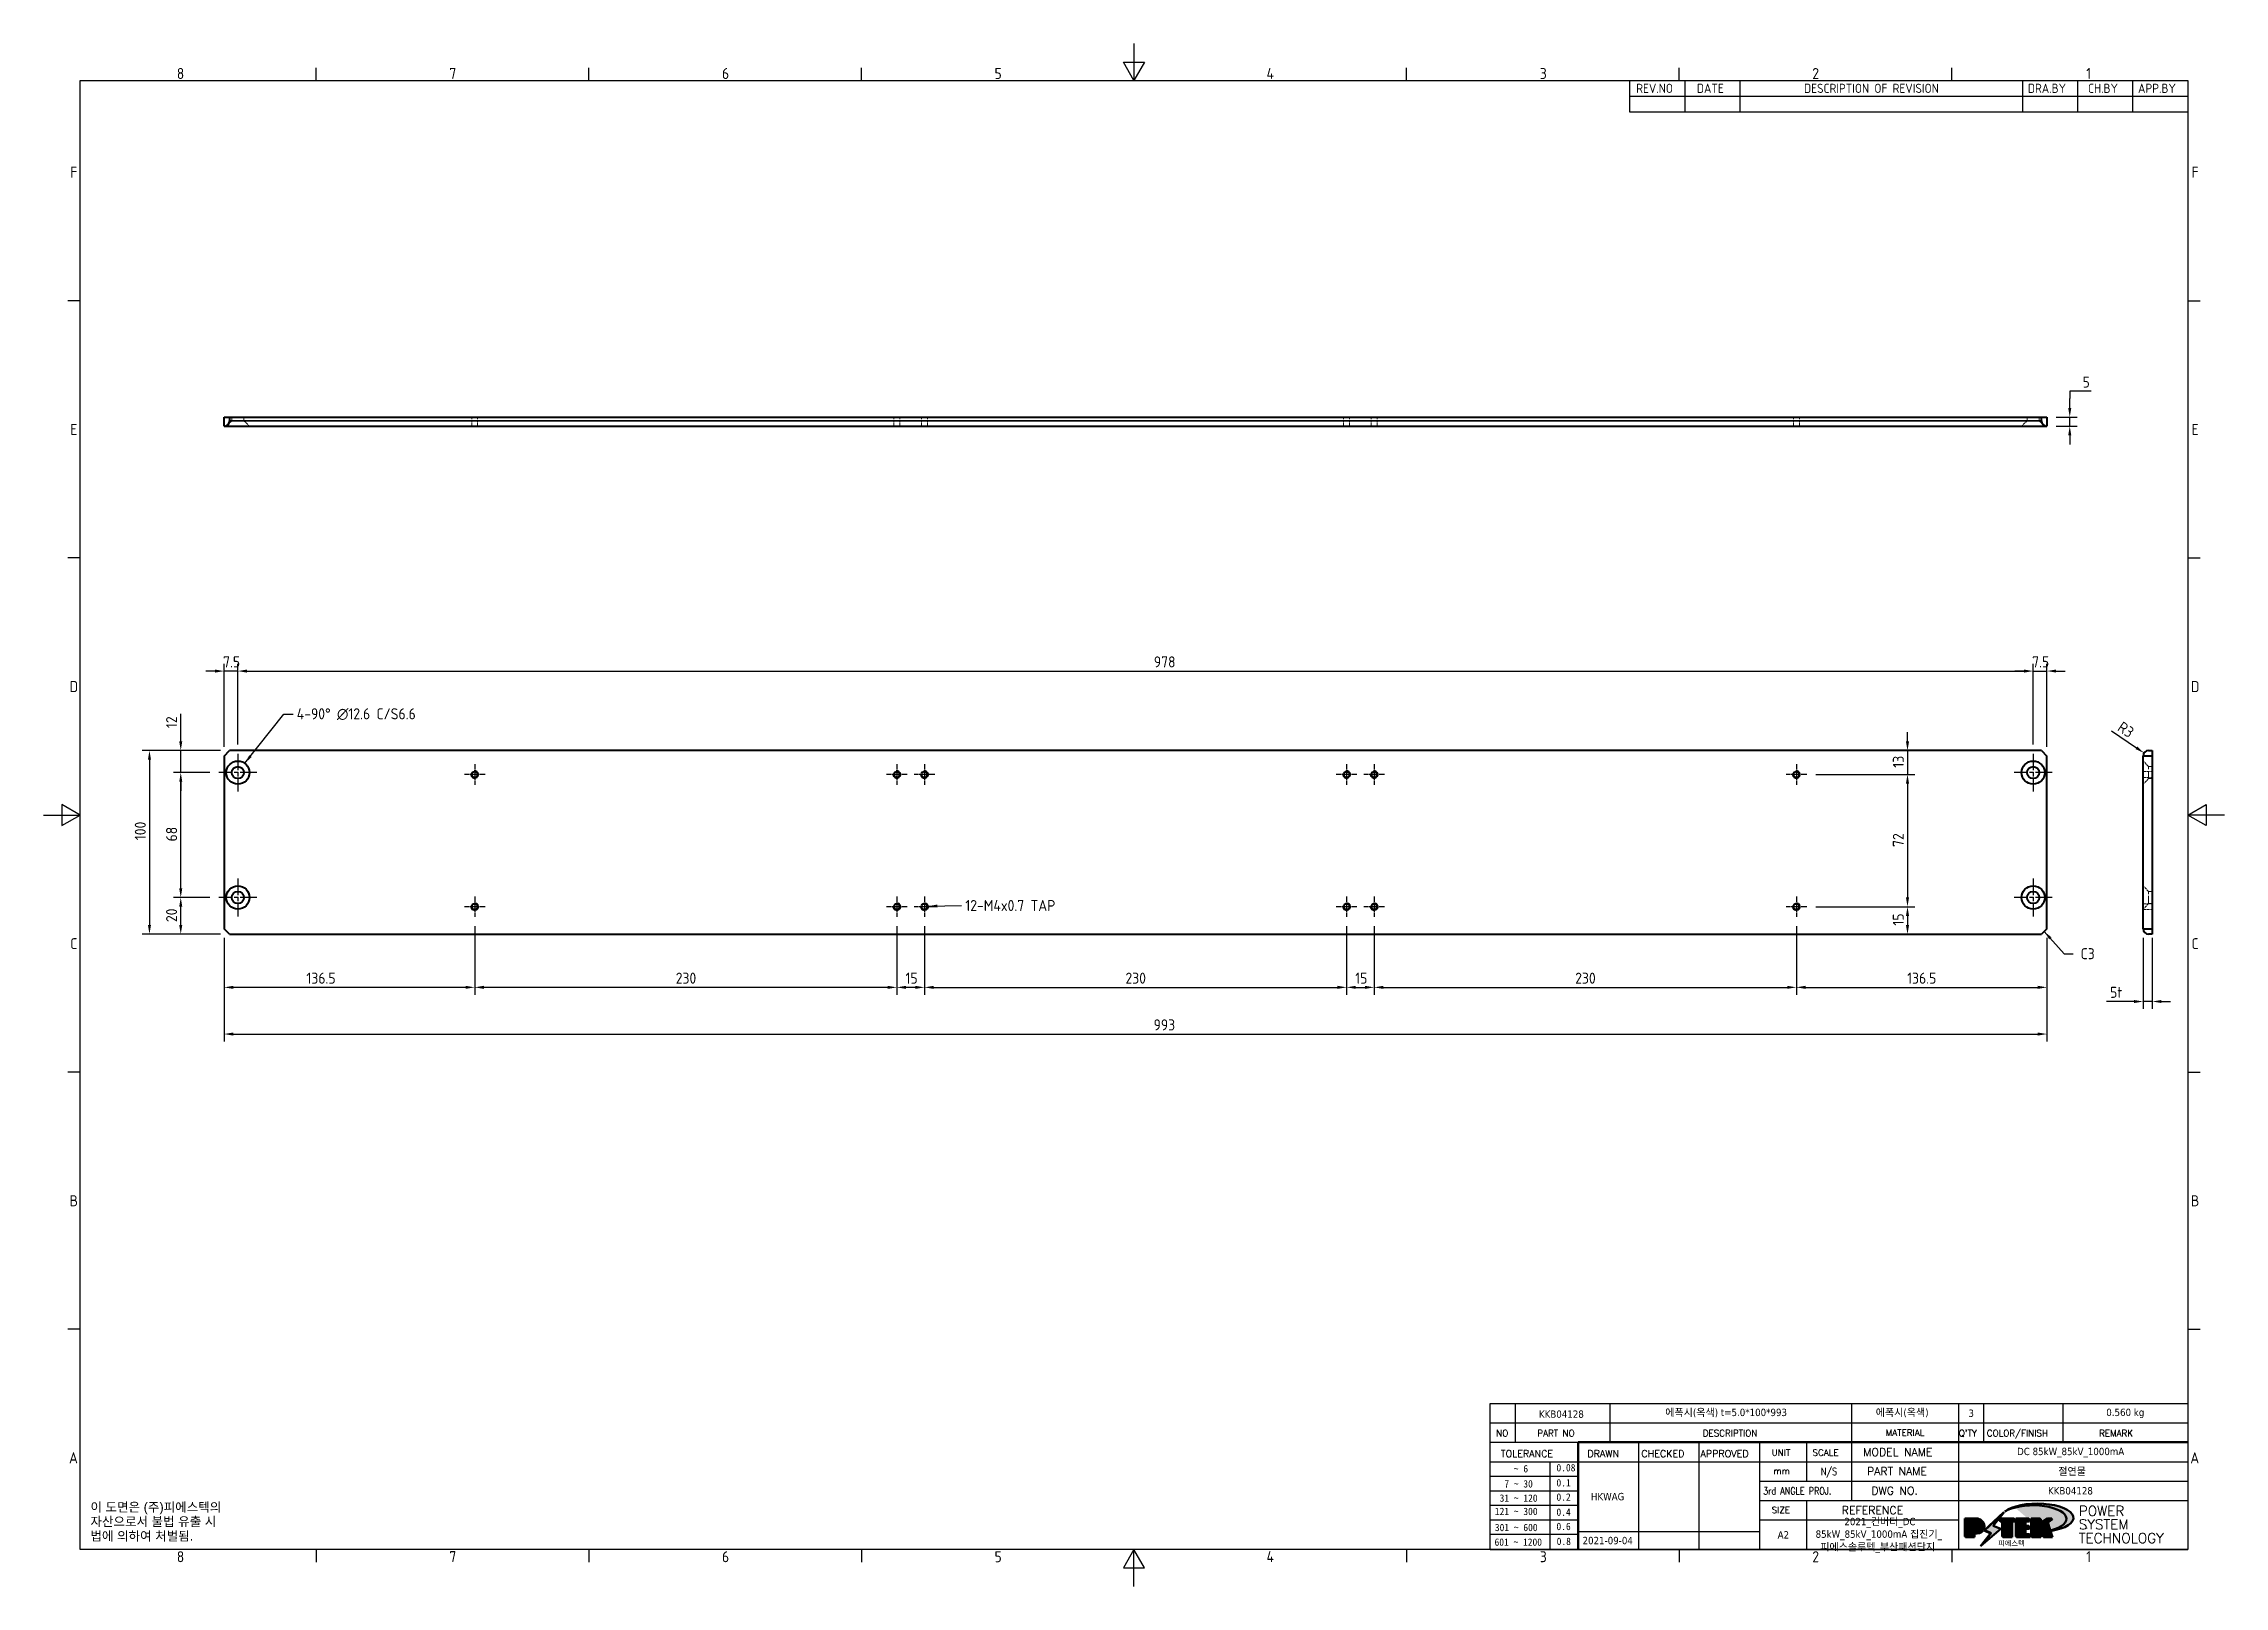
# Model space of a CAD drawing. Header units: millimetres. Extents: x 0 to 1188, y 0 to 840.
import ezdxf
from ezdxf.enums import TextEntityAlignment as Align

# ---------------------------------------------------------------- set-up
doc = ezdxf.new("R2010")
doc.units = ezdxf.units.MM
doc.header["$LTSCALE"] = 2
doc.linetypes.add('CHAIN', pattern=[0.35429999999999995, 0.2362, -0.0295, 0.0591, -0.0295])
doc.linetypes.add('DASHED', pattern=[0.2067, 0.1654, -0.0413])
doc.layers.get('0').update_dxf_attribs({"color": 3, "lineweight": 25})
for name, color, linetype, lineweight in [('가려진 것(ISO)', 2, 'DASHED', 18), ('가시적인 것(ISO)', 3, 'Continuous', 40), ('가시적인 좁은 것(ISO)', 3, 'Continuous', 35), ('경계(ISO)', 7, 'Continuous', 25), ('기호(ISO)', 5, 'Continuous', 25), ('제목(ISO)', 5, 'Continuous', 50), ('중심 표식(ISO)', 1, 'Continuous', 25), ('치수(ISO)', 2, 'Continuous', 25), ('해치(ISO)', 7, 'Continuous', 18)]:
    doc.layers.add(name, color=color, linetype=linetype, lineweight=lineweight)
doc.styles.add('HAN_291', font='')
doc.styles.add('HAN_370', font='', dxfattribs={"width": 2})
doc.styles.add('ISO Proportiona M2B', font='isocp.shx')
doc.styles.add('RC_284', font='ROMANC.shx')
doc.styles.add('RC_287', font='ROMANC.shx')
doc.styles.add('RC_292', font='ROMANC.shx')
doc.styles.add('ROMANT_294', font='romant.shx')
doc.styles.add('문자 텍스트_M2B', font='isocp.shx')
doc.styles.add('문자 텍스트_PSTEK_POSCO', font='isocp.shx')
doc.styles.add('치수 텍스트_PSTEK_POSCO', font='isocp.shx')
doc.styles.add('텍스트 스타일198', font='tahoma.ttf')
doc.styles.add('텍스트 스타일333', font='ROMANC.shx', dxfattribs={"width": 0.800000011920929})
doc.styles.get('HAN_291').set_extended_font_data('GulimChe')
doc.styles.get('HAN_370').set_extended_font_data('GulimChe')
doc.dimstyles.new('치수_PSTEK_POSCO', dxfattribs={"dimscale": 2, "dimtxt": 3, "dimasz": 2.5, "dimexe": 2, "dimexo": 2.5, "dimgap": 1, "dimtad": 1, "dimrnd": 1e-08, "dimdsep": 46, "dimtxsty": '치수 텍스트_PSTEK_POSCO', "dimcen": 0.09, "dimdle": 10, "dimclrd": 7, "dimclre": 7, "dimclrt": 2, "dimadec": 1, "dimazin": 2, "dimtfac": 1, "dimtmove": 0, "dimatfit": 3, "dimfxl": 0, "dimtolj": 1, "dimlwd": -1, "dimlwe": -1, "dimarcsym": 0})
doc.dimstyles.new('치수_PSTEK_POSCO$7', dxfattribs={"dimscale": 2, "dimtxt": 3, "dimasz": 2.5, "dimexe": 2, "dimexo": 2.5, "dimgap": 1, "dimtad": 1, "dimrnd": 1e-08, "dimdsep": 46, "dimtxsty": '치수 텍스트_PSTEK_POSCO', "dimcen": 0.09, "dimdle": 10, "dimclrd": 7, "dimclre": 7, "dimclrt": 2, "dimadec": 1, "dimazin": 2, "dimtfac": 1, "dimtmove": 0, "dimatfit": 3, "dimfxl": 0, "dimtolj": 1, "dimlwd": -1, "dimlwe": -1, "dimarcsym": 0})

msp = doc.modelspace()

# ---------------------------------------------------------------- texts
at = {"layer": '기호(ISO)', "color": 2, "attachment_point": 4}
for s, insert, char_height, width, line_spacing_factor, style in [('{4-90° \\fAIGDT|b0|i0;\\H6.0000;n\\fisocp|b0|i0;\\H6.0000;12.6 C/S6.6}', (137.9111950064126, 474.9012300454951), 6.000000238418579, 76.84593732953073, 0.5250000357627869, '치수 텍스트_PSTEK_POSCO'), ('{12-M4x0.7 TAP}', (502.1118602687527, 370.7217751879757), 6.000000238418579, 59.94271922111508, 0.5250000357627869, '치수 텍스트_PSTEK_POSCO'), ('{\\fArial|b0|i0;\\H5.0000;이 도면은 (주)피에스텍의\\P자산으로서 불법 유출 시 \\P법에 의하여 처벌됨.}', (25.51015550592614, 35.02927640960483), 5, 78.61220749086536, 0.9442214965820312, '문자 텍스트_PSTEK_POSCO')]:
    msp.add_mtext(s, dxfattribs=dict(at, insert=insert, char_height=char_height, width=width, line_spacing_factor=line_spacing_factor, style=style))
at = {"layer": '기호(ISO)', "color": 2, "insert": (1109.704035631122, 344.476438737051), "char_height": 6.000000238418579, "attachment_point": 4, "style": '치수 텍스트_PSTEK_POSCO'}
msp.add_mtext('{C3}', dxfattribs=at)

# ---------------------------------------------------------------- blocks, each defined once
blk = doc.blocks.new('경계 Default Border')
at = {"layer": '경계(ISO)'}
for p, q in [((74.25000190734863, 410), (74.25000190734863, 413.4000015258789)), ((148.5000038146973, 410), (148.5000038146973, 413.4000015258789)), ((222.7499961853027, 410), (222.7499961853027, 413.4000015258789)), ((371.25, 410), (371.25, 413.4000015258789)), ((445.4999923706055, 410), (445.4999923706055, 413.4000015258789)), ((519.7499847412109, 410), (519.7499847412109, 413.4000015258789)), ((10, 350), (6.599999666213989, 350)), ((584.0000152587891, 350), (587.400016784668, 350)), ((10, 280), (6.599999666213989, 280)), ((584.0000152587891, 280), (587.400016784668, 280)), ((10, 140), (6.599999666213989, 140)), ((584.0000152587891, 140), (587.400016784668, 140)), ((10, 70), (6.599999666213989, 70)), ((584.0000152587891, 70), (587.400016784668, 70)), ((74.25000190734863, 10), (74.25000190734863, 6.599999666213989)), ((148.5000038146973, 10), (148.5000038146973, 6.599999666213989)), ((222.7499961853027, 10), (222.7499961853027, 6.599999666213989)), ((371.25, 10), (371.25, 6.599999666213989)), ((445.4999923706055, 10), (445.4999923706055, 6.599999666213989)), ((519.7499847412109, 10), (519.7499847412109, 6.599999666213989))]:
    blk.add_line(p, q, dxfattribs=at)
at = {"layer": '경계(ISO)', "flags": 128}
for points in [[(297.0000076293945, 420), (297.0000076293945, 410), (294.1132545471191, 415), (299.8867607116699, 415), (297.0000076293945, 410)], [(10, 10), (10, 410), (584.0000152587891, 410), (584.0000152587891, 10), (10, 10)], [(0, 210), (10, 210), (5, 212.8867530822754), (5, 207.1132469177246), (10, 210)], [(594.0000152587891, 210), (584.0000152587891, 210), (589.0000152587891, 212.8867530822754), (589.0000152587891, 207.1132469177246), (584.0000152587891, 210)], [(297.0000076293945, 0), (297.0000076293945, 10), (294.1132545471191, 5), (299.8867607116699, 5), (297.0000076293945, 10)]]:
    blk.add_lwpolyline(points, dxfattribs=at)
at = {"layer": '경계(ISO)', "color": 2, "char_height": 3.00000011920929, "attachment_point": 7, "style": '문자 텍스트_M2B'}
for s, insert in [('8', (36.26953946055972, 410.3713945155963)), ('7', (110.5195394605597, 410.3928486288991)), ('6', (184.7695394605597, 410.3713945155963)), ('5', (259.0195394605597, 410.3713945155963)), ('4', (333.0984701308117, 410.4)), ('3', (407.5435395229536, 410.3713945155963)), ('2', (481.752739416884, 410.3713945155963)), ('1', (556.3610661041481, 410.4)), ('F', (7.244539400955009, 383.4999999403954)), ('F', (585.0445395201642, 383.4999999403954)), ('E', (7.244539400955009, 313.4713944559917)), ('E', (585.0445395201642, 313.4713944559917)), ('D', (7.078270083685684, 243.4713944559917)), ('D', (584.8782702028949, 243.4713944559917)), ('C', (7.244539400955009, 173.4713944559917)), ('C', (585.0445395201642, 173.4713944559917)), ('B', (7.078270083685684, 103.4713944559917)), ('B', (584.8782702028949, 103.4713944559917)), ('A', (6.914400698149937, 33.49284856929444)), ('A', (584.7144008173592, 33.49284856929444)), ('8', (36.26953946055972, 6.57139439638704)), ('7', (110.5195394605597, 6.592848509689793)), ('6', (184.7695394605597, 6.57139439638704)), ('5', (259.0195394605597, 6.57139439638704)), ('4', (333.0984701308117, 6.59999988079071)), ('3', (407.5435395229536, 6.57139439638704)), ('2', (481.752739416884, 6.57139439638704)), ('1', (556.3610661041481, 6.59999988079071))]:
    blk.add_mtext(s, dxfattribs=dict(at, insert=insert))
blk = doc.blocks.new('제목 블록 PSTEK')
h = blk.add_hatch(color=1)
edge = h.paths.add_edge_path(flags=0)
edge.add_line((314.2242174273352, 19.60711530335299), (314.2242174273352, 17.00126995915134))
edge.add_line((314.2242174273352, 17.00126995915134), (314.3485873187598, 17.00126995915134))
edge.add_arc((314.3485873187598, 17.6527312952023), 0.6514613360509371, 270, 360)
edge.add_line((315.0000486548106, 17.6527312952023), (315.0000486548106, 18.95565396730211))
edge.add_arc((314.3485873187598, 18.95565396730212), 0.6514613360508712, 0, 90)
edge.add_line((314.3485873187598, 19.60711530335299), (314.2242174273352, 19.60711530335299))
edge = h.paths.add_edge_path()
edge.add_arc((314.9847713324306, 18.28938669179658), 1.969189947606664, 269.9999999999959, 450)
edge.add_line((314.9847713324306, 20.25857663940318), (311.7664314776902, 20.25857663940324))
edge.add_line((311.7664314776902, 20.25857663940324), (311.7664314776902, 15.3430047401139))
edge.add_line((311.7664314776902, 15.3430047401139), (314.2242174273352, 15.3430047401139))
edge.add_line((314.2242174273352, 15.3430047401139), (314.2242174273352, 16.32019674418991))
edge.add_line((314.2242174273352, 16.32019674418991), (314.9847713324307, 16.32019674418991))
h = blk.add_hatch(color=252)
edge = h.paths.add_edge_path()
edge.add_arc((314.9847713324309, 18.28938669179657), 1.969189947606666, 270, 406.8278729790604)
edge.add_arc((315.1624426058984, 18.1413272972396), 1.969189947606962, -90, 53.560984836317004, ccw=False)
edge.add_line((315.1624426058984, 16.17213734963263), (314.4018887008024, 16.17213734963263))
edge.add_line((314.4018887008024, 16.17213734963263), (314.4018887008024, 15.19494534555726))
edge.add_line((314.4018887008024, 15.19494534555726), (311.9441027511573, 15.19494534555726))
edge.add_line((311.9441027511573, 15.19494534555726), (311.9441027511573, 15.3430047401139))
edge.add_line((311.9441027511573, 15.3430047401139), (314.2242174273352, 15.3430047401139))
edge.add_line((314.2242174273352, 15.3430047401139), (314.2242174273352, 16.32019674418991))
edge.add_line((314.2242174273352, 16.32019674418991), (314.9847713324309, 16.32019674418991))
h = blk.add_hatch(color=252)
edge = h.paths.add_edge_path()
edge.add_line((314.4018887008024, 19.45905590879572), (314.5262585922315, 19.45905590879572))
edge.add_arc((314.5262585922314, 18.80759457274939), 0.6514613360463194, 60.4189348879147, 90.00000000000318, ccw=False)
edge.add_arc((314.3485873187602, 18.95565396730057), 0.6514613360524251, 39.96992292766206, 90.00000000009999)
edge.add_line((314.3485873187591, 19.60711530335307), (314.2242174273352, 19.60711530335298))
edge.add_line((314.2242174273352, 19.60711530335299), (314.2242174273352, 17.00126995915134))
edge.add_line((314.2242174273352, 17.00126995915134), (314.3485873187591, 17.00126995915134))
edge.add_arc((314.3485873187568, 17.652731295233), 0.6514613360816299, 270.0000000002, 274.6930825552478)
edge.add_line((314.4018887008024, 17.0034541317032), (314.4018887008024, 19.45905590879572))
for color, points in [(252, [(317.2195697678507, 17.0593801673321), (322.0326348870767, 21.62682475217465), (322.2781991042243, 21.94392121864296), (317.0471853425802, 16.97985676345368), (318.7512090904202, 16.1899260703855), (316.0018030350395, 12.71868385740789), (316.3356552234328, 13.00206718743325), (318.9235935156908, 16.2694494742633)]), (5, [(321.6183518841322, 17.4193704504104), (319.5281351041078, 18.24969419629727), (322.4505835294948, 22.02344462252142), (317.2195697678507, 17.0593801673321), (318.9235935156908, 16.2694494742633), (316.1741874603099, 12.79820726128571)]), (1, [(324.4839107253602, 19.60711530335299), (325.2419748254881, 19.60711530335299), (325.2419748254881, 20.25857663940324), (321.2266040451076, 20.25857663940324), (321.2266040451076, 19.60711530335299), (321.9846681452406, 19.60711530335299), (321.9846681452406, 15.3430047401139), (324.4839107253602, 15.3430047401139)]), (252, [(321.9846681452406, 19.60711530335299), (321.4042753185749, 19.60711530335299), (321.4042753185749, 19.45905590879572), (321.9846681452406, 19.45905590879572)]), (252, [(324.6615819988275, 19.45905590879572), (325.4196460989604, 19.45905590879572), (325.4196460989604, 20.11051724484596), (325.2419748254881, 20.11051724484596), (325.2419748254881, 19.60711530335299), (324.4839107253602, 19.60711530335299), (324.4839107253602, 15.3430047401139), (322.1623394187076, 15.3430047401139), (322.1623394187076, 15.19494534555726), (324.6615819988275, 15.19494534555726)]), (1, [(329.2277337269622, 20.25857663940324), (325.65654113025, 20.25857663940324), (325.65654113025, 15.3430047401139), (329.3580259941756, 15.3430047401139), (329.3580259941756, 15.9944660761648), (328.1137701654877, 15.9944660761648), (328.1137701654877, 17.56360607323003), (329.2277337269622, 17.56360607323003), (329.2277337269622, 18.25543873810179), (328.1137701654877, 18.25543873810179), (328.1137701654877, 19.60711530335299), (329.2277337269622, 19.60711530335299)]), (252, [(328.2914414389548, 19.45905590879572), (329.4054050004294, 19.45905590879572), (329.4054050004294, 20.11051724484596), (329.2277337269622, 20.11051724484596), (329.2277337269622, 19.60711530335299), (328.1137701654877, 19.60711530335299), (328.1137701654877, 18.25543873810179), (328.2914414389548, 18.25543873810179)]), (252, [(328.2914414389548, 17.41554667867274), (329.4054050004294, 17.41554667867274), (329.4054050004294, 18.10737934354514), (329.2277337269622, 18.10737934354514), (329.2277337269622, 17.56360607323003), (328.1137701654877, 17.56360607323003), (328.1137701654877, 15.9944660761648), (328.2914414389548, 15.9944660761648)]), (1, [(332.3312149849806, 20.25857663940324), (329.8592894925411, 20.25857663940324), (329.8592894925411, 15.3430047401139), (332.3312149849806, 15.3430047401139), (332.3312149849806, 17.4318630164523), (333.0701931098801, 15.3430047401139), (335.4855464857051, 15.3430047401139), (334.2514536401189, 19.30614745124769), (335.4379594596742, 20.25857663940324), (334.3071782107978, 20.25857663940324), (332.3312149849806, 18.99741471888304)]), (252, [(332.5088862584528, 20.1105172448466), (332.3312149849806, 20.1105172448466), (332.3312149849806, 18.99741471888368), (332.5088862584528, 19.11081371413894)]), (252, [(335.6156307331414, 20.11051724484596), (335.2535118015555, 20.11051724484596), (334.2514536401189, 19.30614745124769), (335.4855464857051, 15.3430047401139), (333.1954852176545, 15.3430047401139), (333.2478643833523, 15.19494534555726), (335.6632177591723, 15.19494534555726), (334.4291249135862, 19.15808805669106)]), (252, [(329.5356972676428, 15.8464066816075), (329.3580259941756, 15.8464066816075), (329.3580259941756, 15.3430047401139), (325.8342124037171, 15.3430047401139), (325.8342124037171, 15.19494534555726), (329.5356972676428, 15.19494534555726)]), (252, [(332.5088862584528, 16.92964231796647), (332.3312149849806, 17.43186301645164), (332.3312149849806, 15.3430047401139), (330.0369607660135, 15.3430047401139), (330.0369607660135, 15.19494534555726), (332.5088862584528, 15.19494534555726)])]:
    blk.add_hatch(color=color).paths.add_polyline_path(points)
at = {"layer": '해치(ISO)', "true_color": 0x27d1fc}
h = blk.add_hatch(color=140, dxfattribs=at)
edge = h.paths.add_edge_path()
edge.add_ellipse((330.3660919371412, 20.15576403068321), major_axis=(9.100907360794343, 0), ratio=0.4069904968023172, start_angle=301.3098473703837, end_angle=507.7436900681698)
edge.add_ellipse((331.5340919371412, 20.4634168429492), major_axis=(-9.82350664112931, 0), ratio=0.3942600559756514, start_angle=111.51207141178469, end_angle=334.47025347086895, ccw=False)
edge.add_line((335.1363447531188, 16.8601935978785), (335.0955236905705, 16.99119398620872))
at = {"color": 180}
for p, q in [((182.475792979055, 11.79100474011392), (182.4757929790549, 51.56524660363496)), ((182.4757929790549, 51.56524660363496), (372.4757929537551, 51.56524660363496)), ((189.2651435055721, 51.56524660363496), (189.2651435055722, 41.00524660363494)), ((215.2152739891528, 41.00524660363494), (215.2152739891528, 51.56524660363496)), ((280.8758854511282, 51.56524660363496), (280.8758854511282, 41.00524660363494)), ((310.0881549537552, 51.56524660363496), (310.0881549537553, 41.00524660363494)), ((316.9044520275131, 51.56524660363496), (316.9044520275127, 41.00524660363494)), ((338.4566026226726, 51.56524660363496), (338.4566026226727, 41.00524660363494)), ((372.4757929537551, 51.56524660363496), (372.4757929537551, 11.79100474011389)), ((182.475792979055, 46.2852466036349), (372.4757929537551, 46.28524660363492)), ((182.475792979055, 41.00524660363493), (206.451475290024, 41.00524660363493)), ((182.475792979055, 35.72524660363497), (206.451475290024, 35.72524660363497)), ((198.8621818849491, 12.02524660363491), (198.8621818849491, 35.72524660363497)), ((206.451475290024, 35.72524660363497), (372.4757929537551, 35.72524660363497)), ((222.9401812389276, 11.79100474011392), (222.9401812389276, 41.00524660363494)), ((239.4288871878316, 11.79100474011392), (239.4288871878316, 41.00524660363494)), ((255.9175931367356, 11.79100474011392), (255.9175931367356, 41.00524660363494)), ((268.6918866058747, 41.00524660363494), (268.6918866058747, 30.44524660363498)), ((280.8758854511282, 41.00524660363494), (280.8758854511282, 25.16524660363502)), ((310.088154953755, 41.00524660363494), (310.088154953755, 11.79100474011392)), ((182.475792979055, 31.77524660363492), (206.451475290024, 31.77524660363492)), ((255.917593136736, 30.44524660363498), (372.4757929537552, 30.44524660363501)), ((182.475792979055, 27.82524660363487), (206.451475290024, 27.82524660363487)), ((182.475792979055, 23.87524660363505), (206.451475290024, 23.87524660363505)), ((255.9175931367359, 25.16524660363502), (372.4757929537552, 25.165246603635)), ((268.6918866058744, 25.16524660363502), (268.6918866058744, 11.79100474011392)), ((182.475792979055, 19.92524660363478), (206.451475290024, 19.92524660363478)), ((255.9175931367359, 19.88524660363481), (310.0881549537553, 19.88524660363481)), ((182.475792979055, 15.97524660363496), (206.451475290024, 15.97524660363496)), ((206.451475290024, 16.74100474011396), (255.9175931367359, 16.74100474011396)), ((182.475792979055, 11.79100474011392), (372.4757929537551, 11.79100474011389))]:
    blk.add_line(p, q, dxfattribs=at)
at = {"color": 7, "lineweight": 50}
for p, q in [((206.4514752900237, 11.79100474011392), (206.4514752900237, 41.00524660363494)), ((206.451475290024, 41.00524660363494), (372.4757929537551, 41.00524660363496))]:
    blk.add_line(p, q, dxfattribs=at)
at = {"color": 7}
for p, q in [((311.7664314776902, 20.25900474011391), (311.7664314776902, 15.34300474011391)), ((314.9847713324309, 20.25857663940324), (311.7664314776902, 20.25857663940324)), ((314.9847713324309, 20.25857663940324), (311.7664314776902, 20.25857663940324)), ((311.7664314776902, 20.25857663940324), (311.7664314776902, 15.3430047401139)), ((314.2242174273352, 17.00126995915134), (314.2242174273352, 19.60711530335299)), ((314.2242174273352, 19.60711530335299), (314.3485873187591, 19.60711530335299)), ((314.3485873187591, 19.60711530335299), (314.2242174273352, 19.60711530335299)), ((314.2242174273352, 19.60711530335299), (314.2242174273352, 17.00126995915134)), ((314.2242174273352, 17.00126995915134), (314.2242174273352, 19.60711530335299)), ((314.2242174273352, 19.60711530335299), (314.3485873187591, 19.60711530335299)), ((314.4018887008024, 19.45905590879572), (314.5262585922314, 19.45905590879572)), ((314.4018887008024, 17.0034541317032), (314.4018887008024, 19.45905590879572)), ((315.0000486548106, 18.95565396730275), (315.0000486548106, 17.65273129520161)), ((315.0000486548106, 18.95565396730275), (315.0000486548106, 17.65273129520161)), ((322.2781991042243, 21.94392121864296), (317.0471853425802, 16.97985676345368)), ((322.4505835294948, 22.02344462252142), (317.2195697678507, 17.0593801673321)), ((317.2195697678507, 17.0593801673321), (322.0326348870767, 21.62682475217465)), ((319.5281351041078, 18.24969419629727), (322.4505835294948, 22.02344462252142)), ((321.6183518841322, 17.4193704504104), (319.5281351041078, 18.24969419629727)), ((325.2419748254881, 20.25857663940324), (321.2266040451076, 20.25857663940324)), ((321.2266040451076, 20.25857663940324), (321.2266040451076, 19.60711530335299)), ((325.2419748254881, 20.25857663940324), (321.2266040451076, 20.25857663940324)), ((321.2266040451076, 20.25857663940324), (321.2266040451076, 19.60711530335299)), ((321.2266040451076, 19.60711530335299), (321.9846681452406, 19.60711530335299)), ((321.2266040451076, 19.60711530335299), (321.9846681452406, 19.60711530335299)), ((321.4042753185749, 19.60711530335299), (321.4042753185749, 19.45905590879572)), ((321.9846681452406, 19.60711530335299), (321.4042753185749, 19.60711530335299)), ((321.4042753185749, 19.45905590879572), (321.9846681452406, 19.45905590879572)), ((321.9846681452406, 19.60711530335299), (321.9846681452406, 15.3430047401139)), ((321.9846681452406, 19.45905590879572), (321.9846681452406, 19.60711530335299)), ((321.9846681452406, 19.60711530335299), (321.9846681452406, 15.3430047401139)), ((322.0326348870767, 21.62682475217465), (322.2781991042243, 21.94392121864296)), ((324.4839107253602, 19.60711530335299), (325.2419748254881, 19.60711530335299)), ((324.4839107253602, 15.3430047401139), (324.4839107253602, 19.60711530335299)), ((325.2419748254881, 19.60711530335299), (324.4839107253602, 19.60711530335299)), ((324.4839107253602, 19.60711530335299), (324.4839107253602, 15.3430047401139)), ((324.4839107253602, 19.60711530335299), (325.2419748254881, 19.60711530335299)), ((324.4839107253602, 15.3430047401139), (324.4839107253602, 19.60711530335299)), ((324.6615819988275, 19.45905590879572), (325.4196460989604, 19.45905590879572)), ((324.6615819988275, 15.19494534555726), (324.6615819988275, 19.45905590879572)), ((325.2419748254881, 19.60711530335299), (325.2419748254881, 20.25857663940324)), ((325.2419748254881, 19.60711530335299), (325.2419748254881, 20.25857663940324)), ((325.4196460989604, 20.11051724484596), (325.2419748254881, 20.11051724484596)), ((325.2419748254881, 20.11051724484596), (325.2419748254881, 19.60711530335299)), ((325.4196460989604, 19.45905590879572), (325.4196460989604, 20.11051724484596)), ((329.2277337269622, 20.25857663940324), (325.65654113025, 20.25857663940324)), ((325.65654113025, 20.25857663940324), (325.65654113025, 15.3430047401139)), ((325.65654113025, 20.25857663940324), (325.65654113025, 15.3430047401139)), ((329.2277337269622, 20.25857663940324), (325.65654113025, 20.25857663940324)), ((328.1137701654877, 18.25543873810179), (328.1137701654877, 19.60711530335299)), ((328.1137701654877, 19.60711530335299), (329.2277337269622, 19.60711530335299)), ((329.2277337269622, 19.60711530335299), (328.1137701654877, 19.60711530335299)), ((328.1137701654877, 19.60711530335299), (328.1137701654877, 18.25543873810179)), ((328.1137701654877, 18.25543873810179), (328.1137701654877, 19.60711530335299)), ((328.1137701654877, 19.60711530335299), (329.2277337269622, 19.60711530335299)), ((329.2277337269622, 18.25543873810179), (328.1137701654877, 18.25543873810179)), ((328.1137701654877, 18.25543873810179), (328.2914414389548, 18.25543873810179)), ((329.2277337269622, 18.25543873810179), (328.1137701654877, 18.25543873810179)), ((328.2914414389548, 18.25543873810179), (328.2914414389548, 19.45905590879572)), ((328.2914414389548, 19.45905590879572), (329.4054050004294, 19.45905590879572)), ((329.2277337269622, 19.60711530335299), (329.2277337269622, 20.25857663940324)), ((329.2277337269622, 19.60711530335299), (329.2277337269622, 20.25857663940324)), ((329.4054050004294, 20.11051724484596), (329.2277337269622, 20.11051724484596)), ((329.2277337269622, 20.11051724484596), (329.2277337269622, 19.60711530335299)), ((329.2277337269622, 17.56360607323003), (329.2277337269622, 18.25543873810179)), ((329.2277337269622, 17.56360607323003), (329.2277337269622, 18.25543873810179)), ((329.4054050004294, 18.10737934354514), (329.2277337269622, 18.10737934354514)), ((329.2277337269622, 18.10737934354514), (329.2277337269622, 17.56360607323003)), ((329.4054050004294, 19.45905590879572), (329.4054050004294, 20.11051724484596)), ((329.4054050004294, 17.41554667867274), (329.4054050004294, 18.10737934354514)), ((332.3312149849806, 20.25857663940324), (329.8592894925411, 20.25857663940324)), ((329.8592894925411, 20.25857663940324), (329.8592894925411, 15.3430047401139)), ((329.8592894925411, 20.25857663940324), (329.8592894925411, 15.3430047401139)), ((332.3312149849806, 20.25857663940324), (329.8592894925411, 20.25857663940324)), ((334.3071782107978, 20.25857663940324), (332.3312149849806, 18.99741471888304)), ((332.3312149849806, 18.99741471888304), (332.3312149849806, 20.25857663940324)), ((334.3071782107978, 20.25857663940324), (332.3312149849806, 18.99741471888304)), ((332.3312149849806, 18.99741471888304), (332.3312149849806, 20.25857663940324)), ((332.5088862584528, 20.1105172448466), (332.3312149849806, 20.1105172448466)), ((332.3312149849806, 20.1105172448466), (332.3312149849806, 18.99741471888368)), ((332.3312149849806, 18.99741471888368), (332.5088862584528, 19.11081371413894)), ((332.5088862584528, 19.11081371413894), (332.5088862584528, 20.1105172448466)), ((334.2514536401189, 19.30614745124769), (335.4379594596742, 20.25857663940324)), ((334.2514536401189, 19.30614745124769), (335.4379594596742, 20.25857663940324)), ((335.2535118015555, 20.11051724484596), (334.2514536401189, 19.30614745124769)), ((335.4855464857051, 15.3430047401139), (334.2514536401189, 19.30614745124769)), ((334.2514536401189, 19.30614745124769), (335.4855464857051, 15.3430047401139)), ((335.4855464857051, 15.3430047401139), (334.2514536401189, 19.30614745124769)), ((335.4379594596742, 20.25857663940324), (334.3071782107978, 20.25857663940324)), ((335.4379594596742, 20.25857663940324), (334.3071782107978, 20.25857663940324)), ((334.4291249135862, 19.15808805669104), (335.6156307331414, 20.11051724484596)), ((335.6632177591723, 15.19494534555726), (334.4291249135862, 19.15808805669104)), ((335.6156307331414, 20.11051724484596), (335.2535118015555, 20.11051724484596)), ((311.7664314776902, 15.3430047401139), (314.2242174273352, 15.3430047401139)), ((311.7664314776902, 15.3430047401139), (314.2242174273352, 15.3430047401139)), ((314.2242174273352, 15.3430047401139), (311.9441027511573, 15.3430047401139)), ((311.9441027511573, 15.3430047401139), (311.9441027511573, 15.19494534555726)), ((311.9441027511573, 15.19494534555726), (314.4018887008024, 15.19494534555726)), ((314.3485873187591, 17.00126995915134), (314.2242174273352, 17.00126995915134)), ((314.2242174273352, 17.00126995915134), (314.3485873187591, 17.00126995915134)), ((314.3485873187591, 17.00126995915134), (314.2242174273352, 17.00126995915134)), ((314.2242174273352, 16.32019674418991), (314.9847713324309, 16.32019674418991)), ((314.2242174273352, 15.3430047401139), (314.2242174273352, 16.32019674418991)), ((314.9847713324309, 16.32019674418991), (314.2242174273352, 16.32019674418991)), ((314.2242174273352, 16.32019674418991), (314.2242174273352, 15.3430047401139)), ((314.2242174273352, 16.32019674418991), (314.9847713324309, 16.32019674418991)), ((314.2242174273352, 15.3430047401139), (314.2242174273352, 16.32019674418991)), ((314.4018887008024, 16.17213734963263), (315.162442605898, 16.17213734963263)), ((314.4018887008024, 15.19494534555726), (314.4018887008024, 16.17213734963263)), ((318.7512090904202, 16.1899260703855), (316.0018030350395, 12.71868385740789)), ((316.0018030350395, 12.71868385740789), (316.3356552234328, 13.00206718743325)), ((316.1741874603099, 12.79820726128571), (321.6183518841322, 17.4193704504104)), ((318.9235935156908, 16.2694494742633), (316.1741874603099, 12.79820726128571)), ((316.3356552234328, 13.00206718743325), (318.9235935156908, 16.2694494742633)), ((317.0471853425802, 16.97985676345368), (318.7512090904202, 16.1899260703855)), ((318.9235935156908, 16.2694494742633), (317.2195697678507, 17.0593801673321)), ((317.2195697678507, 17.0593801673321), (318.9235935156908, 16.2694494742633)), ((321.9846681452406, 15.3430047401139), (324.4839107253602, 15.3430047401139)), ((321.9846681452406, 15.3430047401139), (324.4839107253602, 15.3430047401139)), ((324.4839107253602, 15.3430047401139), (322.1623394187076, 15.3430047401139)), ((322.1623394187076, 15.3430047401139), (322.1623394187076, 15.19494534555726)), ((322.1623394187076, 15.19494534555726), (324.6615819988275, 15.19494534555726)), ((325.65654113025, 15.3430047401139), (329.3580259941756, 15.3430047401139)), ((325.65654113025, 15.3430047401139), (329.3580259941756, 15.3430047401139)), ((329.3580259941756, 15.3430047401139), (325.8342124037171, 15.3430047401139)), ((325.8342124037171, 15.3430047401139), (325.8342124037171, 15.19494534555726)), ((325.8342124037171, 15.19494534555726), (329.5356972676428, 15.19494534555726)), ((328.1137701654877, 17.56360607323003), (329.2277337269622, 17.56360607323003)), ((328.1137701654877, 15.9944660761648), (328.1137701654877, 17.56360607323003)), ((329.2277337269622, 17.56360607323003), (328.1137701654877, 17.56360607323003)), ((328.1137701654877, 17.56360607323003), (328.1137701654877, 15.9944660761648)), ((328.1137701654877, 17.56360607323003), (329.2277337269622, 17.56360607323003)), ((328.1137701654877, 15.9944660761648), (328.1137701654877, 17.56360607323003)), ((329.3580259941756, 15.9944660761648), (328.1137701654877, 15.9944660761648)), ((328.1137701654877, 15.9944660761648), (328.2914414389548, 15.9944660761648)), ((329.3580259941756, 15.9944660761648), (328.1137701654877, 15.9944660761648)), ((328.2914414389548, 15.9944660761648), (328.2914414389548, 17.41554667867274)), ((328.2914414389548, 17.41554667867274), (329.4054050004294, 17.41554667867274)), ((329.3580259941756, 15.3430047401139), (329.3580259941756, 15.9944660761648)), ((329.3580259941756, 15.3430047401139), (329.3580259941756, 15.9944660761648)), ((329.5356972676428, 15.8464066816075), (329.3580259941756, 15.8464066816075)), ((329.3580259941756, 15.8464066816075), (329.3580259941756, 15.3430047401139)), ((329.5356972676428, 15.19494534555726), (329.5356972676428, 15.8464066816075)), ((329.8592894925411, 15.3430047401139), (332.3312149849806, 15.3430047401139)), ((329.8592894925411, 15.3430047401139), (332.3312149849806, 15.3430047401139)), ((332.3312149849806, 15.3430047401139), (330.0369607660135, 15.3430047401139)), ((330.0369607660135, 15.3430047401139), (330.0369607660135, 15.19494534555726)), ((330.0369607660135, 15.19494534555726), (332.5088862584528, 15.19494534555726)), ((332.3312149849806, 17.4318630164523), (333.0701931098801, 15.3430047401139)), ((332.3312149849806, 15.3430047401139), (332.3312149849806, 17.4318630164523)), ((332.5088862584528, 16.92964231796647), (332.3312149849806, 17.43186301645164)), ((332.3312149849806, 17.43186301645164), (332.3312149849806, 15.3430047401139)), ((332.3312149849806, 17.4318630164523), (333.0701931098801, 15.3430047401139)), ((332.3312149849806, 15.3430047401139), (332.3312149849806, 17.4318630164523)), ((332.5088862584528, 15.19494534555726), (332.5088862584528, 16.92964231796647)), ((333.0701931098801, 15.3430047401139), (335.4855464857051, 15.3430047401139)), ((333.0701931098801, 15.3430047401139), (335.4855464857051, 15.3430047401139)), ((335.4855464857051, 15.3430047401139), (333.1954852176545, 15.3430047401139)), ((333.1954852176545, 15.3430047401139), (333.2478643833523, 15.19494534555726)), ((333.2478643833523, 15.19494534555726), (335.6632177591723, 15.19494534555726)), ((345.0447381189468, 17.50375595811051), (344.9867755289346, 17.689895936919))]:
    blk.add_line(p, q, dxfattribs=at)
at = {"color": 1}
for p, q in [((314.9847713324309, 20.25857663940324), (311.7664314776902, 20.25857663940324)), ((311.7664314776902, 20.25857663940324), (311.7664314776902, 15.3430047401139)), ((314.2242174273352, 17.00126995915134), (314.2242174273352, 19.60711530335299)), ((314.2242174273352, 19.60711530335299), (314.3485873187591, 19.60711530335299)), ((315.0000486548106, 18.95565396730275), (315.0000486548106, 17.65273129520161)), ((325.2419748254881, 20.25857663940324), (321.2266040451076, 20.25857663940324)), ((321.2266040451076, 20.25857663940324), (321.2266040451076, 19.60711530335299)), ((321.2266040451076, 19.60711530335299), (321.9846681452406, 19.60711530335299)), ((321.9846681452406, 19.60711530335299), (321.9846681452406, 15.3430047401139)), ((324.4839107253602, 19.60711530335299), (325.2419748254881, 19.60711530335299)), ((324.4839107253602, 15.3430047401139), (324.4839107253602, 19.60711530335299)), ((325.2419748254881, 19.60711530335299), (325.2419748254881, 20.25857663940324)), ((329.2277337269622, 20.25857663940324), (325.65654113025, 20.25857663940324)), ((325.65654113025, 20.25857663940324), (325.65654113025, 15.3430047401139)), ((328.1137701654877, 18.25543873810179), (328.1137701654877, 19.60711530335299)), ((328.1137701654877, 19.60711530335299), (329.2277337269622, 19.60711530335299)), ((329.2277337269622, 18.25543873810179), (328.1137701654877, 18.25543873810179)), ((329.2277337269622, 19.60711530335299), (329.2277337269622, 20.25857663940324)), ((329.2277337269622, 17.56360607323003), (329.2277337269622, 18.25543873810179)), ((332.3312149849806, 20.25857663940324), (329.8592894925411, 20.25857663940324)), ((329.8592894925411, 20.25857663940324), (329.8592894925411, 15.3430047401139)), ((334.3071782107978, 20.25857663940324), (332.3312149849806, 18.99741471888304)), ((332.3312149849806, 18.99741471888304), (332.3312149849806, 20.25857663940324)), ((334.2514536401189, 19.30614745124769), (335.4379594596742, 20.25857663940324)), ((335.4855464857051, 15.3430047401139), (334.2514536401189, 19.30614745124769)), ((335.4379594596742, 20.25857663940324), (334.3071782107978, 20.25857663940324)), ((311.7664314776902, 15.3430047401139), (314.2242174273352, 15.3430047401139)), ((314.3485873187591, 17.00126995915134), (314.2242174273352, 17.00126995915134)), ((314.2242174273352, 16.32019674418991), (314.9847713324309, 16.32019674418991)), ((314.2242174273352, 15.3430047401139), (314.2242174273352, 16.32019674418991)), ((321.9846681452406, 15.3430047401139), (324.4839107253602, 15.3430047401139)), ((325.65654113025, 15.3430047401139), (329.3580259941756, 15.3430047401139)), ((328.1137701654877, 17.56360607323003), (329.2277337269622, 17.56360607323003)), ((328.1137701654877, 15.9944660761648), (328.1137701654877, 17.56360607323003)), ((329.3580259941756, 15.9944660761648), (328.1137701654877, 15.9944660761648)), ((329.3580259941756, 15.3430047401139), (329.3580259941756, 15.9944660761648)), ((329.8592894925411, 15.3430047401139), (332.3312149849806, 15.3430047401139)), ((332.3312149849806, 17.4318630164523), (333.0701931098801, 15.3430047401139)), ((332.3312149849806, 15.3430047401139), (332.3312149849806, 17.4318630164523)), ((333.0701931098801, 15.3430047401139), (335.4855464857051, 15.3430047401139))]:
    blk.add_line(p, q, dxfattribs=at)
at = {"color": 5}
for p, q in [((322.4505835294948, 22.02344462252142), (317.2195697678507, 17.0593801673321)), ((319.5281351041078, 18.24969419629727), (322.4505835294948, 22.02344462252142)), ((321.6183518841322, 17.4193704504104), (319.5281351041078, 18.24969419629727)), ((316.1741874603099, 12.79820726128571), (321.6183518841322, 17.4193704504104)), ((318.9235935156908, 16.2694494742633), (316.1741874603099, 12.79820726128571)), ((317.2195697678507, 17.0593801673321), (318.9235935156908, 16.2694494742633))]:
    blk.add_line(p, q, dxfattribs=at)
at = {"color": 7}
for centre, radius, start, end in [((314.3485873187598, 18.95565396730211), 0.6514613360508712, 0, 90), ((314.3485873187602, 18.95565396730057), 0.6514613360524251, 39.96992292766117, 90), ((314.3485873187598, 18.95565396730212), 0.6514613360508712, 0, 90), ((314.5262585922314, 18.80759457274939), 0.6514613360463193, 60.41893488791137, 90), ((314.9847713324309, 18.28938669179658), 1.969189947606665, 270, 90), ((314.9847713324309, 18.28938669179658), 1.969189947606665, 270, 90), ((314.9847713324307, 18.2893866917965), 1.969189947606594, 270, 46.82787297909833), ((315.1624426058984, 18.1413272972396), 1.969189947606961, 270, 53.56098483636067), ((314.3485873187597, 17.65273129520228), 0.6514613360509381, 270, 0), ((314.3485873187598, 17.6527312952023), 0.6514613360509381, 270, 0), ((314.3485873187568, 17.652731295233), 0.6514613360816299, 270, 274.6930825552478)]:
    blk.add_arc(centre, radius, start, end, dxfattribs=at)
at = {"color": 1}
for centre, radius, start, end in [((314.3485873187598, 18.95565396730211), 0.6514613360508712, 0, 90), ((314.9847713324309, 18.28938669179657), 1.969189947606665, 270, 90), ((314.3485873187598, 17.6527312952023), 0.6514613360509381, 270, 0)]:
    blk.add_arc(centre, radius, start, end, dxfattribs=at)
at = {"layer": '제목(ISO)', "lineweight": 18}
blk.add_line((182.475792979055, 35.72500474011393), (182.475792979055, 11.79100474011392), dxfattribs=at)
at = {"layer": '제목(ISO)'}
for p, q in [((314.9847713324306, 20.25857663940324), (311.7664314776902, 20.25857663940324)), ((311.7664314776902, 20.25857663940324), (311.7664314776902, 15.3430047401139)), ((314.2242174273352, 17.00126995915134), (314.2242174273352, 19.60711530335299)), ((314.2242174273352, 19.60711530335299), (314.3485873187598, 19.60711530335299)), ((314.3485873187591, 19.60711530335299), (314.2242174273352, 19.60711530335299)), ((314.2242174273352, 19.60711530335299), (314.2242174273352, 17.00126995915134)), ((314.4018887008024, 19.45905590879572), (314.5262585922314, 19.45905590879572)), ((314.4018887008024, 17.0034541317032), (314.4018887008024, 19.45905590879572)), ((315.0000486548106, 18.95565396730211), (315.0000486548106, 17.6527312952023)), ((322.2781991042243, 21.94392121864296), (317.0471853425802, 16.97985676345368)), ((322.4505835294948, 22.02344462252142), (317.2195697678507, 17.0593801673321)), ((317.2195697678507, 17.0593801673321), (322.0326348870767, 21.62682475217465)), ((319.5281351041078, 18.24969419629727), (322.4505835294948, 22.02344462252142)), ((321.6183518841322, 17.4193704504104), (319.5281351041078, 18.24969419629727)), ((325.2419748254881, 20.25857663940324), (321.2266040451076, 20.25857663940324)), ((321.2266040451076, 20.25857663940324), (321.2266040451076, 19.60711530335299)), ((321.2266040451076, 19.60711530335299), (321.9846681452406, 19.60711530335299)), ((321.9846681452406, 19.60711530335299), (321.4042753185749, 19.60711530335299)), ((321.4042753185749, 19.60711530335299), (321.4042753185749, 19.45905590879572)), ((321.4042753185749, 19.45905590879572), (321.9846681452406, 19.45905590879572)), ((321.9846681452406, 19.60711530335299), (321.9846681452406, 15.3430047401139)), ((321.9846681452406, 19.45905590879572), (321.9846681452406, 19.60711530335299)), ((322.0326348870767, 21.62682475217465), (322.2781991042243, 21.94392121864296)), ((324.4839107253602, 19.60711530335299), (325.2419748254881, 19.60711530335299)), ((324.4839107253602, 15.3430047401139), (324.4839107253602, 19.60711530335299)), ((325.2419748254881, 19.60711530335299), (324.4839107253602, 19.60711530335299)), ((324.4839107253602, 19.60711530335299), (324.4839107253602, 15.3430047401139)), ((324.6615819988275, 19.45905590879572), (325.4196460989604, 19.45905590879572)), ((324.6615819988275, 15.19494534555726), (324.6615819988275, 19.45905590879572)), ((325.2419748254881, 19.60711530335299), (325.2419748254881, 20.25857663940324)), ((325.4196460989604, 20.11051724484596), (325.2419748254881, 20.11051724484596)), ((325.2419748254881, 20.11051724484596), (325.2419748254881, 19.60711530335299)), ((325.4196460989604, 19.45905590879572), (325.4196460989604, 20.11051724484596)), ((329.2277337269622, 20.25857663940324), (325.65654113025, 20.25857663940324)), ((325.65654113025, 20.25857663940324), (325.65654113025, 15.3430047401139)), ((328.1137701654877, 18.25543873810179), (328.1137701654877, 19.60711530335299)), ((328.1137701654877, 19.60711530335299), (329.2277337269622, 19.60711530335299)), ((329.2277337269622, 19.60711530335299), (328.1137701654877, 19.60711530335299)), ((328.1137701654877, 19.60711530335299), (328.1137701654877, 18.25543873810179)), ((329.2277337269622, 18.25543873810179), (328.1137701654877, 18.25543873810179)), ((328.1137701654877, 18.25543873810179), (328.2914414389548, 18.25543873810179)), ((328.2914414389548, 19.45905590879572), (329.4054050004294, 19.45905590879572)), ((328.2914414389548, 18.25543873810179), (328.2914414389548, 19.45905590879572)), ((329.2277337269622, 19.60711530335299), (329.2277337269622, 20.25857663940324)), ((329.4054050004294, 20.11051724484596), (329.2277337269622, 20.11051724484596)), ((329.2277337269622, 20.11051724484596), (329.2277337269622, 19.60711530335299)), ((329.2277337269622, 17.56360607323003), (329.2277337269622, 18.25543873810179)), ((329.4054050004294, 18.10737934354514), (329.2277337269622, 18.10737934354514)), ((329.2277337269622, 18.10737934354514), (329.2277337269622, 17.56360607323003)), ((329.4054050004294, 19.45905590879572), (329.4054050004294, 20.11051724484596)), ((329.4054050004294, 17.41554667867274), (329.4054050004294, 18.10737934354514)), ((332.3312149849806, 20.25857663940324), (329.8592894925411, 20.25857663940324)), ((329.8592894925411, 20.25857663940324), (329.8592894925411, 15.3430047401139)), ((334.3071782107978, 20.25857663940324), (332.3312149849806, 18.99741471888304)), ((332.3312149849806, 18.99741471888304), (332.3312149849806, 20.25857663940324)), ((332.5088862584528, 20.1105172448466), (332.3312149849806, 20.1105172448466)), ((332.3312149849806, 20.1105172448466), (332.3312149849806, 18.99741471888368)), ((332.3312149849806, 18.99741471888368), (332.5088862584528, 19.11081371413894)), ((332.5088862584528, 19.11081371413894), (332.5088862584528, 20.1105172448466)), ((334.2514536401189, 19.30614745124769), (335.4379594596742, 20.25857663940324)), ((335.2535118015555, 20.11051724484596), (334.2514536401189, 19.30614745124769)), ((335.4855464857051, 15.3430047401139), (334.2514536401189, 19.30614745124769)), ((334.2514536401189, 19.30614745124769), (335.4855464857051, 15.3430047401139)), ((335.4379594596742, 20.25857663940324), (334.3071782107978, 20.25857663940324)), ((334.4291249135862, 19.15808805669106), (335.6156307331414, 20.11051724484596)), ((335.6632177591723, 15.19494534555726), (334.4291249135862, 19.15808805669106)), ((335.6156307331414, 20.11051724484596), (335.2535118015555, 20.11051724484596)), ((311.7664314776902, 15.3430047401139), (314.2242174273352, 15.3430047401139)), ((314.2242174273352, 15.3430047401139), (311.9441027511573, 15.3430047401139)), ((311.9441027511573, 15.3430047401139), (311.9441027511573, 15.19494534555726)), ((311.9441027511573, 15.19494534555726), (314.4018887008024, 15.19494534555726)), ((314.3485873187598, 17.00126995915134), (314.2242174273352, 17.00126995915134)), ((314.2242174273352, 17.00126995915134), (314.3485873187591, 17.00126995915134)), ((314.2242174273352, 15.3430047401139), (314.2242174273352, 16.32019674418991)), ((314.2242174273352, 16.32019674418991), (314.9847713324307, 16.32019674418991)), ((314.9847713324309, 16.32019674418991), (314.2242174273352, 16.32019674418991)), ((314.2242174273352, 16.32019674418991), (314.2242174273352, 15.3430047401139)), ((314.4018887008024, 15.19494534555726), (314.4018887008024, 16.17213734963263)), ((314.4018887008024, 16.17213734963263), (315.1624426058984, 16.17213734963263)), ((318.7512090904202, 16.1899260703855), (316.0018030350395, 12.71868385740789)), ((316.0018030350395, 12.71868385740789), (316.3356552234328, 13.00206718743325)), ((316.1741874603099, 12.79820726128571), (321.6183518841322, 17.4193704504104)), ((318.9235935156908, 16.2694494742633), (316.1741874603099, 12.79820726128571)), ((316.3356552234328, 13.00206718743325), (318.9235935156908, 16.2694494742633)), ((317.0471853425802, 16.97985676345368), (318.7512090904202, 16.1899260703855)), ((317.2195697678507, 17.0593801673321), (318.9235935156908, 16.2694494742633)), ((318.9235935156908, 16.2694494742633), (317.2195697678507, 17.0593801673321)), ((321.9846681452406, 15.3430047401139), (324.4839107253602, 15.3430047401139)), ((324.4839107253602, 15.3430047401139), (322.1623394187076, 15.3430047401139)), ((322.1623394187076, 15.3430047401139), (322.1623394187076, 15.19494534555726)), ((322.1623394187076, 15.19494534555726), (324.6615819988275, 15.19494534555726)), ((325.65654113025, 15.3430047401139), (329.3580259941756, 15.3430047401139)), ((329.3580259941756, 15.3430047401139), (325.8342124037171, 15.3430047401139)), ((325.8342124037171, 15.3430047401139), (325.8342124037171, 15.19494534555726)), ((325.8342124037171, 15.19494534555726), (329.5356972676428, 15.19494534555726)), ((328.1137701654877, 15.9944660761648), (328.1137701654877, 17.56360607323003)), ((328.1137701654877, 17.56360607323003), (329.2277337269622, 17.56360607323003)), ((329.2277337269622, 17.56360607323003), (328.1137701654877, 17.56360607323003)), ((328.1137701654877, 17.56360607323003), (328.1137701654877, 15.9944660761648)), ((329.3580259941756, 15.9944660761648), (328.1137701654877, 15.9944660761648)), ((328.1137701654877, 15.9944660761648), (328.2914414389548, 15.9944660761648)), ((328.2914414389548, 17.41554667867274), (329.4054050004294, 17.41554667867274)), ((328.2914414389548, 15.9944660761648), (328.2914414389548, 17.41554667867274)), ((329.3580259941756, 15.3430047401139), (329.3580259941756, 15.9944660761648)), ((329.5356972676428, 15.8464066816075), (329.3580259941756, 15.8464066816075)), ((329.3580259941756, 15.8464066816075), (329.3580259941756, 15.3430047401139)), ((329.5356972676428, 15.19494534555726), (329.5356972676428, 15.8464066816075)), ((329.8592894925411, 15.3430047401139), (332.3312149849806, 15.3430047401139)), ((332.3312149849806, 15.3430047401139), (330.0369607660135, 15.3430047401139)), ((330.0369607660135, 15.3430047401139), (330.0369607660135, 15.19494534555726)), ((330.0369607660135, 15.19494534555726), (332.5088862584528, 15.19494534555726)), ((332.3312149849806, 15.3430047401139), (332.3312149849806, 17.4318630164523)), ((332.3312149849806, 17.4318630164523), (333.0701931098801, 15.3430047401139)), ((332.5088862584528, 16.92964231796647), (332.3312149849806, 17.43186301645164)), ((332.3312149849806, 17.43186301645164), (332.3312149849806, 15.3430047401139)), ((332.5088862584528, 15.19494534555726), (332.5088862584528, 16.92964231796647)), ((333.0701931098801, 15.3430047401139), (335.4855464857051, 15.3430047401139)), ((335.4855464857051, 15.3430047401139), (333.1954852176545, 15.3430047401139)), ((333.1954852176545, 15.3430047401139), (333.2478643833523, 15.19494534555726)), ((333.2478643833523, 15.19494534555726), (335.6632177591723, 15.19494534555726))]:
    blk.add_line(p, q, dxfattribs=at)
at = {"layer": '제목(ISO)', "color": 4}
blk.add_line((335.1363447531188, 16.8601935978785), (335.0955236905705, 16.99119398620872), dxfattribs=at)
at = {"layer": '제목(ISO)'}
for centre, radius, start, end in [((314.3485873187598, 18.95565396730212), 0.6514613360508712, 0, 90), ((314.3485873187602, 18.95565396730057), 0.6514613360524251, 39.96992292766117, 90), ((314.5262585922314, 18.80759457274939), 0.6514613360463193, 60.41893488791137, 90), ((314.9847713324306, 18.28938669179658), 1.969189947606664, 46.82787297909431, 90), ((314.9847713324307, 18.2893866917965), 1.969189947606594, 270, 46.82787297909833), ((314.9847713324309, 18.28938669179657), 1.969189947606666, 270, 46.8278729790603), ((315.1624426058984, 18.1413272972396), 1.969189947606962, 270, 53.56098483631701), ((314.3485873187598, 17.6527312952023), 0.6514613360509371, 270, 0), ((314.3485873187568, 17.652731295233), 0.6514613360816299, 270, 274.6930825552478)]:
    blk.add_arc(centre, radius, start, end, dxfattribs=at)
at = {"layer": '제목(ISO)', "color": 4}
for centre, major_axis, ratio, start_param, end_param in [((331.5340919371412, 20.4634168429492), (9.82350664112931, 0), 0.3942600559756514, 5.087845455444478, 8.97919982663645), ((330.3660919371412, 20.15576403068321), (9.100907360794343, 0), 0.4069904968023172, 5.258848905294775, 8.861799147915196)]:
    blk.add_ellipse(centre, major_axis=major_axis, ratio=ratio, start_param=start_param, end_param=end_param, dxfattribs=at)
at = {"color": 2}
for s, height, style, p in [('NO', 1.742399930953979, 'RC_284', (184.135398793432, 42.62317362549192)), ('PART NO', 1.742399930953979, 'RC_284', (195.3359407378685, 42.62317362549192)), ('DESCRIPTION', 1.742399930953979, 'RC_284', (240.4025565652523, 42.62317362549192)), ("Q'TY", 1.742399930953979, 'RC_284', (310.1440786515383, 42.62317362549192)), ('COLOR/FINISH', 1.742399930953979, 'RC_284', (317.7725341324144, 42.62317362549192)), ('REMARK', 1.742399930953979, 'RC_284', (348.346649953877, 42.62317362549192)), (' TOLERANCE', 1.899999976158142, 'RC_287', (184.0872874387979, 37.00893196870329)), ('DRAWN', 1.899999976158142, 'RC_287', (208.9766620976279, 37.00893196870329)), ('CHECKED', 1.899999976158142, 'RC_287', (223.6856844514997, 37.00893196870329)), ('APPROVED', 1.899999976158142, 'RC_287', (239.7795453577791, 37.00893196870329)), ('UNIT', 1.742399930953979, 'RC_284', (259.1652673287452, 37.34317362549218)), ('SCALE', 1.742399930953979, 'RC_284', (270.2934779252897, 37.34317362549218)), ('MODEL NAME', 2.178000062704086, 'RC_292', (284.096330289083, 37.25462520371384)), ('  7 ~ 30', 2.000000029802322, 'HAN_291', (183.7721304966814, 28.70538114822415)), ('    ~ 6', 2.000000029802322, 'HAN_291', (183.7721304966814, 32.8176515608431)), ('0.08', 2.000000029802322, 'HAN_291', (200.5467345600617, 33.09873600004101)), ('0.1', 2.000000029802322, 'HAN_291', (200.5467345600617, 28.98646558742206)), ('mm', 1.742399930953979, 'RC_284', (259.6505418159997, 32.3543089683787)), ('PART NAME', 2.178000062704086, 'RC_292', (285.1416959765849, 32.03045329421792)), (' 31 ~ 120', 2.000000029802322, 'HAN_291', (183.7721304966814, 24.82628181916237)), ('0.2', 2.000000029802322, 'HAN_291', (200.5467345600617, 25.10736625836028)), (' DWG NO.', 2.178000062704086, 'RC_292', (284.8124284083233, 26.75045329421772)), ('301 ~ 600', 2.000000029802322, 'HAN_291', (183.7721304966814, 16.83491273227077)), ('121 ~ 300', 2.000000029802322, 'HAN_291', (183.7721304966814, 21.21401206133254)), ('0.4', 2.000000029802322, 'HAN_291', (200.5467345600617, 20.99509650053045)), ('0.6', 2.000000029802322, 'HAN_291', (200.5467345600617, 17.11599717146868)), ('SIZE', 1.742399930953979, 'RC_284', (259.1652673287452, 21.69497768947366)), ('REFERENCE', 2.178000062704086, 'RC_292', (278.2741065029841, 21.43214925458022)), ('601 ~ 1200', 2.000000029802322, 'HAN_291', (183.6802025156883, 12.84759660881125)), ('0.8', 2.000000029802322, 'HAN_291', (200.6097246063884, 13.05732192299702))]:
    blk.add_text(s, height=height, dxfattribs=dict(at, style=style)).set_placement(p)
at = {"color": 2, "style": 'RC_284'}
blk.add_text('MATERIAL', height=1.742399930953979, dxfattribs=at).set_placement((295.4820202024417, 43.64524660363492), align=Align.MIDDLE_CENTER)
at = {"color": 7, "style": '텍스트 스타일333', "width": 0.7999999523162842}
blk.add_text('N/S', height=2.000000029802322, dxfattribs=at).set_placement((274.7838860285014, 33.08524660363496), align=Align.MIDDLE_CENTER)
at = {"color": 2, "style": '텍스트 스타일333', "width": 0.7999999523162842}
blk.add_text('3rd ANGLE PROJ.', height=2.000000029802322, dxfattribs=at).set_placement((256.8430306642954, 26.76148381654429))
at = {"color": 7, "style": 'ROMANT_294'}
for s, p in [('POWER', (342.82727231297, 20.97115304607566)), ('SYSTEM', (342.82727231297, 17.3284636719184)), ('TECHNOLOGY', (342.82727231297, 13.57194088644453))]:
    blk.add_text(s, height=2.700000107288361, dxfattribs=at).set_placement(p)
at = {"color": 7, "insert": (320.8519732224835, 14.21236326823155), "char_height": 1.400000005960464, "attachment_point": 1, "line_spacing_factor": 0.3319999873638153, "style": 'HAN_370'}
blk.add_mtext('\\fHY견고딕|b0|i0;\\H1.4000;피에스텍', dxfattribs=at)
at = {"layer": '제목(ISO)', "color": 7, "style": '텍스트 스타일198'}
for tag, p in [('부품_번호_001', (195.7843283186424, 47.68004260673702)), ('설명_001', (230.1819434541231, 48.15254984750509)), ('재질_001', (287.5148121100145, 48.155337874329)), ("3._Q'TY_001", (312.7582242365873, 47.92524659519486)), ('질량\\P3;_001', (350.3046145979153, 48.1643332325385)), ('1._MODEL_NAME_001', (326.0176446881414, 37.52172745615292)), ('제목_001', (337.2223155862142, 32.12933155161866)), ('설계자_001', (209.9396160013646, 25.23446884679021)), ('부품_번호_001', (334.4435685718743, 26.8052465951949)), ('프로젝트_001', (278.9744245225954, 18.43818283951269)), ('작성_날짜_001', (207.6508315629738, 13.26600473167383)), ('시트_크기_001', (260.7896290458918, 14.81730632141838)), ('프로젝트_002', (271.1389644161678, 15.01430360086118)), ('프로젝트_003', (272.3954135944161, 11.55047762554502))]:
    blk.add_attdef(tag, p, '', height=2.000000029802322, dxfattribs=at)
for tag, p in [('4._COLOR', (327.6805273250926, 48.92524660363493)), ('점검자', (231.1845342133799, 26.23312567187446)), ('엔지니어링_승인자', (247.673240162284, 26.23312567187446)), ('점검_날짜', (231.1845342133799, 14.26600474011394)), ('엔지니어링_승인_날짜', (247.6732401622839, 14.26600474011394))]:
    blk.add_attdef(tag, text='', height=2.000000029802322, dxfattribs=at).set_placement(p, align=Align.MIDDLE_CENTER)
blk = doc.blocks.new('리비전 내역')
at = {"layer": '기호(ISO)'}
for p, q in [((432.0000152587891, 410), (584.0000152587891, 410)), ((432.0000152587891, 410), (432.0000152587891, 405.72)), ((447.0000152587891, 410), (447.0000152587891, 405.72)), ((462.0000152587891, 410), (462.0000152587891, 405.72)), ((539.0000152587891, 410), (539.0000152587891, 405.72)), ((554.0000152587891, 410), (554.0000152587891, 405.72)), ((569.0000152587891, 410), (569.0000152587891, 405.72)), ((584.0000152587891, 410), (584.0000152587891, 405.72)), ((432.0000152587891, 405.72), (584.0000152587891, 405.72)), ((432.0000152587891, 405.72), (432.0000152587891, 401.4400000000001)), ((447.0000152587891, 405.72), (447.0000152587891, 401.4400000000001)), ((462.0000152587891, 405.72), (462.0000152587891, 401.4400000000001)), ((539.0000152587891, 405.72), (539.0000152587891, 401.4400000000001)), ((554.0000152587891, 405.72), (554.0000152587891, 401.4400000000001)), ((569.0000152587891, 405.72), (569.0000152587891, 401.4400000000001)), ((584.0000152587891, 405.72), (584.0000152587891, 401.4400000000001)), ((432.0000152587891, 401.4400000000001), (584.0000152587891, 401.4400000000001))]:
    blk.add_line(p, q, dxfattribs=at)
at = {"layer": '기호(ISO)', "color": 2, "char_height": 2.5, "attachment_point": 7, "style": 'ISO Proportiona M2B'}
for s, insert in [('REV.NO', (433.7871316270198, 406.5831824209448)), ('DATE', (450.3142470316257, 406.5831824209448)), ('DESCRIPTION OF REVISION', (479.507035692152, 406.5831824209448)), ('DRA.BY', (540.4757492141094, 406.5831824209448)), ('CH.BY', (556.8643067674008, 406.5831824209448)), ('APP.BY', (570.4777492192294, 406.5831824209448))]:
    blk.add_mtext(s, dxfattribs=dict(at, insert=insert))
blk = doc.blocks.new('*D23')
at = {"layer": 'Defpoints', "color": 0, "transparency": 16777216}
for p in [(479.8323965960795, 364.4665347941575), (709.8323965960797, 364.4665347941575), (709.8323965960797, 326.1576912288212)]:
    blk.add_point(p, dxfattribs=at)
at = {"layer": '치수(ISO)', "color": 7, "transparency": 16777216}
for p, q in [((479.8323965960795, 359.4665347941575), (479.8323965960795, 322.1576912288212)), ((709.8323965960797, 359.4665347941575), (709.8323965960797, 322.1576912288212)), ((484.8323965960795, 326.1576912288212), (704.8323965960797, 326.1576912288212))]:
    blk.add_line(p, q, dxfattribs=at)
for points in [[(484.8323965960795, 326.9910245621545), (484.8323965960795, 325.3243578954879), (479.8323965960795, 326.1576912288212)], [(704.8323965960797, 326.9910245621545), (704.8323965960797, 325.3243578954879), (709.8323965960797, 326.1576912288212)]]:
    blk.add_solid(points, dxfattribs=at)
at = {"layer": '치수(ISO)', "color": 2, "transparency": 16777216, "insert": (589.3538532889929, 331.1582817800023), "char_height": 6, "attachment_point": 4, "style": '치수 텍스트_PSTEK_POSCO'}
blk.add_mtext('\\A1;230', dxfattribs=at)
blk = doc.blocks.new('*D24')
at = {"layer": 'Defpoints', "color": 0, "transparency": 16777216}
for p in [(709.8323965960797, 364.4665347941575), (724.8323965960794, 364.4665347941576), (724.8323965960794, 326.1576912288212)]:
    blk.add_point(p, dxfattribs=at)
at = {"layer": '치수(ISO)', "color": 7, "transparency": 16777216}
for p, q in [((709.8323965960797, 359.4665347941575), (709.8323965960797, 322.1576912288212)), ((724.8323965960794, 359.4665347941576), (724.8323965960794, 322.1576912288212)), ((714.8323965960797, 326.1576912288212), (719.8323965960794, 326.1576912288212))]:
    blk.add_line(p, q, dxfattribs=at)
for points in [[(714.8323965960797, 326.9910245621545), (714.8323965960797, 325.3243578954879), (709.8323965960797, 326.1576912288212)], [(719.8323965960794, 326.9910245621545), (719.8323965960794, 325.3243578954879), (724.8323965960794, 326.1576912288212)]]:
    blk.add_solid(points, dxfattribs=at)
at = {"layer": '치수(ISO)', "color": 2, "transparency": 16777216, "insert": (714.5081325273677, 331.1576912288212), "char_height": 6, "attachment_point": 4, "style": '치수 텍스트_PSTEK_POSCO'}
blk.add_mtext('\\A1;15', dxfattribs=at)
blk = doc.blocks.new('*D25')
at = {"layer": 'Defpoints', "color": 0, "transparency": 16777216}
for p in [(724.8323965960794, 364.4665347941576), (954.8323965960797, 364.4665347941576), (954.8323965960797, 326.1576912288212)]:
    blk.add_point(p, dxfattribs=at)
at = {"layer": '치수(ISO)', "color": 7, "transparency": 16777216}
for p, q in [((724.8323965960794, 359.4665347941576), (724.8323965960794, 322.1576912288212)), ((954.8323965960797, 359.4665347941576), (954.8323965960797, 322.1576912288212)), ((729.8323965960794, 326.1576912288212), (949.8323965960797, 326.1576912288212))]:
    blk.add_line(p, q, dxfattribs=at)
for points in [[(729.8323965960794, 326.9910245621545), (729.8323965960794, 325.3243578954879), (724.8323965960794, 326.1576912288212)], [(949.8323965960797, 326.9910245621545), (949.8323965960797, 325.3243578954879), (954.8323965960797, 326.1576912288212)]]:
    blk.add_solid(points, dxfattribs=at)
at = {"layer": '치수(ISO)', "color": 2, "transparency": 16777216, "insert": (834.3538532889928, 331.1582817800023), "char_height": 6, "attachment_point": 4, "style": '치수 텍스트_PSTEK_POSCO'}
blk.add_mtext('\\A1;230', dxfattribs=at)
blk = doc.blocks.new('*D26')
at = {"layer": 'Defpoints', "color": 0, "transparency": 16777216}
for p in [(954.8323965960797, 364.4665347941576), (1091.332396596079, 358.0875347941577), (1091.332396596079, 326.1576912288212)]:
    blk.add_point(p, dxfattribs=at)
at = {"layer": '치수(ISO)', "color": 7, "transparency": 16777216}
for p, q in [((954.8323965960797, 359.4665347941576), (954.8323965960797, 322.1576912288212)), ((1091.332396596079, 353.0875347941577), (1091.332396596079, 322.1576912288212)), ((959.8323965960797, 326.1576912288212), (1086.332396596079, 326.1576912288212))]:
    blk.add_line(p, q, dxfattribs=at)
for points in [[(959.8323965960797, 326.9910245621545), (959.8323965960797, 325.3243578954879), (954.8323965960797, 326.1576912288212)], [(1086.332396596079, 326.9910245621545), (1086.332396596079, 325.3243578954879), (1091.332396596079, 326.1576912288212)]]:
    blk.add_solid(points, dxfattribs=at)
at = {"layer": '치수(ISO)', "color": 2, "transparency": 16777216, "insert": (1015.158132527367, 331.1576912288212), "char_height": 6, "attachment_point": 4, "style": '치수 텍스트_PSTEK_POSCO'}
blk.add_mtext('\\A1;136.5', dxfattribs=at)
blk = doc.blocks.new('*D27')
at = {"layer": 'Defpoints', "color": 0, "transparency": 16777216}
for p in [(98.3323965960794, 498.3675618633226), (98.3323965960794, 452.0875347941575), (105.8323965960794, 453.3875347941574)]:
    blk.add_point(p, dxfattribs=at)
at = {"layer": '치수(ISO)', "color": 7, "transparency": 16777216}
for p, q in [((98.3323965960794, 457.0875347941575), (98.3323965960794, 502.3675618633226)), ((105.8323965960794, 458.3875347941574), (105.8323965960794, 502.3675618633226)), ((93.3323965960794, 498.3675618633226), (88.3323965960794, 498.3675618633226)), ((105.8323965960794, 498.3675618633226), (98.3323965960794, 498.3675618633226)), ((110.8323965960794, 498.3675618633226), (115.8323965960794, 498.3675618633226))]:
    blk.add_line(p, q, dxfattribs=at)
for points in [[(93.3323965960794, 499.2008951966559), (93.3323965960794, 497.5342285299893), (98.3323965960794, 498.3675618633226)], [(110.8323965960794, 499.2008951966559), (110.8323965960794, 497.5342285299893), (105.8323965960794, 498.3675618633226)]]:
    blk.add_solid(points, dxfattribs=at)
at = {"layer": '치수(ISO)', "color": 2, "transparency": 16777216, "insert": (97.75813252736748, 503.3675618633226), "char_height": 6, "attachment_point": 4, "style": '치수 텍스트_PSTEK_POSCO'}
blk.add_mtext('\\A1;7.5', dxfattribs=at)
blk = doc.blocks.new('*D28')
at = {"layer": 'Defpoints', "color": 0, "transparency": 16777216}
for p in [(1083.83239659608, 498.3675618633226), (105.8323965960794, 453.3875347941574), (1083.83239659608, 453.3875347941574)]:
    blk.add_point(p, dxfattribs=at)
at = {"layer": '치수(ISO)', "color": 7, "transparency": 16777216}
for p, q in [((105.8323965960794, 458.3875347941574), (105.8323965960794, 502.3675618633226)), ((1083.83239659608, 458.3875347941574), (1083.83239659608, 502.3675618633226)), ((110.8323965960794, 498.3675618633226), (1078.83239659608, 498.3675618633226))]:
    blk.add_line(p, q, dxfattribs=at)
for points in [[(110.8323965960794, 499.2008951966559), (110.8323965960794, 497.5342285299893), (105.8323965960794, 498.3675618633226)], [(1078.83239659608, 499.2008951966559), (1078.83239659608, 497.5342285299893), (1083.83239659608, 498.3675618633226)]]:
    blk.add_solid(points, dxfattribs=at)
at = {"layer": '치수(ISO)', "color": 2, "transparency": 16777216, "insert": (604.8081325273677, 503.3675618633226), "char_height": 6, "attachment_point": 4, "style": '치수 텍스트_PSTEK_POSCO'}
blk.add_mtext('\\A1;978', dxfattribs=at)
blk = doc.blocks.new('*D29')
at = {"layer": 'Defpoints', "color": 0, "transparency": 16777216}
for p in [(1091.332396596079, 498.3675618633226), (1083.83239659608, 453.3875347941574), (1091.332396596079, 452.0875347941578)]:
    blk.add_point(p, dxfattribs=at)
at = {"layer": '치수(ISO)', "color": 7, "transparency": 16777216}
for p, q in [((1083.83239659608, 458.3875347941574), (1083.83239659608, 502.3675618633226)), ((1091.332396596079, 457.0875347941578), (1091.332396596079, 502.3675618633226)), ((1078.83239659608, 498.3675618633226), (1073.83239659608, 498.3675618633226)), ((1083.83239659608, 498.3675618633226), (1091.332396596079, 498.3675618633226)), ((1096.332396596079, 498.3675618633226), (1101.332396596079, 498.3675618633226))]:
    blk.add_line(p, q, dxfattribs=at)
for points in [[(1078.83239659608, 499.2008951966559), (1078.83239659608, 497.5342285299893), (1083.83239659608, 498.3675618633226)], [(1096.332396596079, 499.2008951966559), (1096.332396596079, 497.5342285299893), (1091.332396596079, 498.3675618633226)]]:
    blk.add_solid(points, dxfattribs=at)
at = {"layer": '치수(ISO)', "color": 2, "transparency": 16777216, "insert": (1083.258132527368, 503.3675618633226), "char_height": 6, "attachment_point": 4, "style": '치수 텍스트_PSTEK_POSCO'}
blk.add_mtext('\\A1;7.5', dxfattribs=at)
blk = doc.blocks.new('*D30')
at = {"layer": 'Defpoints', "color": 0, "transparency": 16777216}
for p in [(101.3323965960794, 455.0875347941576), (57.65748555184283, 355.0875347941575), (101.3323965960794, 355.0875347941575)]:
    blk.add_point(p, dxfattribs=at)
at = {"layer": '치수(ISO)', "color": 7, "transparency": 16777216}
for p, q in [((96.33239659607938, 455.0875347941576), (53.65748555184285, 455.0875347941576)), ((57.65748555184285, 450.0875347941576), (57.65748555184283, 360.0875347941575)), ((96.33239659607938, 355.0875347941575), (53.65748555184283, 355.0875347941575))]:
    blk.add_line(p, q, dxfattribs=at)
for points in [[(56.82415221850951, 450.0875347941576), (58.49081888517618, 450.0875347941576), (57.65748555184285, 455.0875347941576)], [(56.82415221850949, 360.0875347941575), (58.49081888517616, 360.0875347941575), (57.65748555184283, 355.0875347941575)]]:
    blk.add_solid(points, dxfattribs=at)
at = {"layer": '치수(ISO)', "color": 2, "transparency": 16777216, "insert": (52.65748555184278, 406.2851725894331), "char_height": 6, "attachment_point": 4, "rotation": 90, "style": '치수 텍스트_PSTEK_POSCO'}
blk.add_mtext('\\A1;100', dxfattribs=at)
blk = doc.blocks.new('*D31')
at = {"layer": 'Defpoints', "color": 0, "transparency": 16777216}
for p in [(74.71175672841491, 375.0875347941575), (95.53239659607941, 375.0875347941575), (101.3323965960794, 355.0875347941575)]:
    blk.add_point(p, dxfattribs=at)
at = {"layer": '치수(ISO)', "color": 7, "transparency": 16777216}
for p, q in [((90.53239659607941, 375.0875347941575), (70.71175672841491, 375.0875347941575)), ((74.71175672841491, 360.0875347941575), (74.71175672841491, 370.0875347941575)), ((96.33239659607938, 355.0875347941575), (70.71175672841491, 355.0875347941575))]:
    blk.add_line(p, q, dxfattribs=at)
for points in [[(73.87842339508158, 370.0875347941575), (75.54509006174824, 370.0875347941575), (74.71175672841491, 375.0875347941575)], [(73.87842339508158, 360.0875347941575), (75.54509006174824, 360.0875347941575), (74.71175672841491, 355.0875347941575)]]:
    blk.add_solid(points, dxfattribs=at)
at = {"layer": '치수(ISO)', "color": 2, "transparency": 16777216, "insert": (69.71116617723375, 361.7089914870709), "char_height": 6, "attachment_point": 4, "rotation": 90, "style": '치수 텍스트_PSTEK_POSCO'}
blk.add_mtext('\\A1;20', dxfattribs=at)
blk = doc.blocks.new('*D32')
at = {"layer": 'Defpoints', "color": 0, "transparency": 16777216}
for p in [(74.71175672841493, 443.0875347941574), (95.53239659607941, 443.0875347941574), (95.53239659607941, 375.0875347941575)]:
    blk.add_point(p, dxfattribs=at)
at = {"layer": '치수(ISO)', "color": 7, "transparency": 16777216}
for p, q in [((90.53239659607941, 443.0875347941574), (70.71175672841493, 443.0875347941574)), ((74.71175672841491, 380.0875347941575), (74.71175672841493, 438.0875347941574)), ((90.53239659607941, 375.0875347941575), (70.71175672841491, 375.0875347941575))]:
    blk.add_line(p, q, dxfattribs=at)
for points in [[(73.8784233950816, 438.0875347941574), (75.54509006174825, 438.0875347941574), (74.71175672841493, 443.0875347941574)], [(73.87842339508158, 380.0875347941575), (75.54509006174824, 380.0875347941575), (74.71175672841491, 375.0875347941575)]]:
    blk.add_solid(points, dxfattribs=at)
at = {"layer": '치수(ISO)', "color": 2, "transparency": 16777216, "insert": (69.71175672841485, 405.6080072351024), "char_height": 6, "attachment_point": 4, "rotation": 90, "style": '치수 텍스트_PSTEK_POSCO'}
blk.add_mtext('\\A1;68', dxfattribs=at)
blk = doc.blocks.new('*D33')
at = {"layer": 'Defpoints', "color": 0, "transparency": 16777216}
for p in [(74.71175672841493, 455.0875347941576), (101.3323965960794, 455.0875347941576), (95.53239659607941, 443.0875347941574)]:
    blk.add_point(p, dxfattribs=at)
at = {"layer": '치수(ISO)', "color": 7, "transparency": 16777216}
for p, q in [((74.71175672841493, 460.0875347941576), (74.71175672841493, 475.0805083703733)), ((96.33239659607938, 455.0875347941576), (70.71175672841493, 455.0875347941576)), ((74.71175672841493, 443.0875347941574), (74.71175672841493, 455.0875347941576)), ((90.53239659607941, 443.0875347941574), (70.71175672841493, 443.0875347941574)), ((74.71175672841493, 438.0875347941574), (74.71175672841493, 433.0875347941574))]:
    blk.add_line(p, q, dxfattribs=at)
for points in [[(73.8784233950816, 460.0875347941576), (75.54509006174825, 460.0875347941576), (74.71175672841493, 455.0875347941576)], [(73.8784233950816, 438.0875347941574), (75.54509006174825, 438.0875347941574), (74.71175672841493, 443.0875347941574)]]:
    blk.add_solid(points, dxfattribs=at)
at = {"layer": '치수(ISO)', "color": 2, "transparency": 16777216, "insert": (69.71116617723375, 467.3201540396647), "char_height": 6, "attachment_point": 4, "rotation": 90, "style": '치수 텍스트_PSTEK_POSCO'}
blk.add_mtext('\\A1;12', dxfattribs=at)
blk = doc.blocks.new('*D34')
at = {"layer": 'Defpoints', "color": 0, "transparency": 16777216}
for p in [(960.4533965960795, 442.0875347941576), (960.4533965960796, 370.0875347941576), (1015.374495717127, 370.0875347941576)]:
    blk.add_point(p, dxfattribs=at)
at = {"layer": '치수(ISO)', "color": 7, "transparency": 16777216}
for p, q in [((965.4533965960795, 442.0875347941576), (1019.374495717127, 442.0875347941576)), ((1015.374495717127, 437.0875347941576), (1015.374495717127, 375.0875347941576)), ((965.4533965960796, 370.0875347941576), (1019.374495717127, 370.0875347941576))]:
    blk.add_line(p, q, dxfattribs=at)
for points in [[(1014.541162383794, 437.0875347941576), (1016.207829050461, 437.0875347941576), (1015.374495717127, 442.0875347941576)], [(1014.541162383794, 375.0875347941576), (1016.207829050461, 375.0875347941576), (1015.374495717127, 370.0875347941576)]]:
    blk.add_solid(points, dxfattribs=at)
at = {"layer": '치수(ISO)', "color": 2, "transparency": 16777216, "insert": (1010.373905165946, 402.6073576288032), "char_height": 6, "attachment_point": 4, "rotation": 90, "style": '치수 텍스트_PSTEK_POSCO'}
blk.add_mtext('\\A1;72', dxfattribs=at)
blk = doc.blocks.new('*D35')
at = {"layer": 'Defpoints', "color": 0, "transparency": 16777216}
for p in [(1088.332396596079, 455.0875347941577), (960.4533965960795, 442.0875347941576), (1015.374495717127, 442.0875347941576)]:
    blk.add_point(p, dxfattribs=at)
at = {"layer": '치수(ISO)', "color": 7, "transparency": 16777216}
for p, q in [((1015.374495717127, 460.0875347941577), (1015.374495717127, 465.0875347941577)), ((1015.374495717127, 455.0875347941577), (1015.374495717127, 442.0875347941576)), ((965.4533965960795, 442.0875347941576), (1019.374495717127, 442.0875347941576)), ((1015.374495717127, 437.0875347941576), (1015.374495717127, 432.0875347941576))]:
    blk.add_line(p, q, dxfattribs=at)
for points in [[(1014.541162383794, 460.0875347941577), (1016.207829050461, 460.0875347941577), (1015.374495717127, 455.0875347941577)], [(1014.541162383794, 437.0875347941576), (1016.207829050461, 437.0875347941576), (1015.374495717127, 442.0875347941576)]]:
    blk.add_solid(points, dxfattribs=at)
at = {"layer": '치수(ISO)', "color": 2, "transparency": 16777216, "insert": (1010.374495717127, 445.7632707254459), "char_height": 6, "attachment_point": 4, "rotation": 90, "style": '치수 텍스트_PSTEK_POSCO'}
blk.add_mtext('\\A1;13', dxfattribs=at)
blk = doc.blocks.new('*D36')
at = {"layer": 'Defpoints', "color": 0, "transparency": 16777216}
for p in [(960.4533965960796, 370.0875347941576), (1015.374495717128, 355.0875347941577), (1088.332396596079, 355.0875347941577)]:
    blk.add_point(p, dxfattribs=at)
at = {"layer": '치수(ISO)', "color": 7, "transparency": 16777216}
for p, q in [((965.4533965960796, 370.0875347941576), (1019.374495717128, 370.0875347941576)), ((1015.374495717128, 365.0875347941576), (1015.374495717128, 360.0875347941577))]:
    blk.add_line(p, q, dxfattribs=at)
for points in [[(1014.541162383794, 365.0875347941576), (1016.207829050461, 365.0875347941576), (1015.374495717128, 370.0875347941576)], [(1014.541162383794, 360.0875347941577), (1016.207829050461, 360.0875347941577), (1015.374495717128, 355.0875347941577)]]:
    blk.add_solid(points, dxfattribs=at)
at = {"layer": '치수(ISO)', "color": 2, "transparency": 16777216, "insert": (1010.374495717127, 359.7632707254457), "char_height": 6, "attachment_point": 4, "rotation": 90, "style": '치수 텍스트_PSTEK_POSCO'}
blk.add_mtext('\\A1;15', dxfattribs=at)
blk = doc.blocks.new('*D37')
at = {"layer": 'Defpoints', "color": 0, "transparency": 16777216}
for p in [(1091.332396596148, 636.6897709545045), (1091.332396596147, 631.6897709545045), (1103.761567748589, 636.6897709545045)]:
    blk.add_point(p, dxfattribs=at)
at = {"layer": '치수(ISO)', "color": 7, "transparency": 16777216}
for p, q in [((1115.410095886013, 650.7316212262173), (1103.761567748589, 650.7316212262173)), ((1103.761567748589, 650.7316212262173), (1103.761567748589, 646.6897709545045)), ((1103.761567748589, 641.6897709545045), (1103.761567748589, 646.6897709545045)), ((1096.332396596148, 636.6897709545045), (1107.761567748589, 636.6897709545045)), ((1096.332396596147, 631.6897709545045), (1107.761567748589, 631.6897709545045)), ((1103.761567748589, 631.6897709545045), (1103.761567748589, 636.6897709545045)), ((1103.761567748589, 626.6897709545045), (1103.761567748589, 621.6897709545045))]:
    blk.add_line(p, q, dxfattribs=at)
for points in [[(1102.928234415256, 641.6897709545045), (1104.594901081922, 641.6897709545045), (1103.761567748589, 636.6897709545045)], [(1102.928234415256, 626.6897709545045), (1104.594901081922, 626.6897709545045), (1103.761567748589, 631.6897709545045)]]:
    blk.add_solid(points, dxfattribs=at)
at = {"layer": '치수(ISO)', "color": 2, "transparency": 16777216, "insert": (1110.761567748589, 655.7316212262174), "char_height": 6, "attachment_point": 4, "style": '치수 텍스트_PSTEK_POSCO'}
blk.add_mtext('\\A1;5', dxfattribs=at)
blk = doc.blocks.new('*D38')
at = {"layer": 'Defpoints', "color": 0, "transparency": 16777216}
for p in [(1143.730200583524, 358.0875347941577), (1148.730200583524, 358.0875347941577), (1148.730200583524, 318.4441461449815)]:
    blk.add_point(p, dxfattribs=at)
at = {"layer": '치수(ISO)', "color": 7, "transparency": 16777216}
for p, q in [((1143.730200583524, 353.0875347941577), (1143.730200583524, 314.4441461449815)), ((1148.730200583524, 353.0875347941577), (1148.730200583524, 314.4441461449815)), ((1138.730200583524, 318.4441461449815), (1123.730200583524, 318.4441461449815)), ((1148.730200583524, 318.4441461449815), (1143.730200583524, 318.4441461449815)), ((1153.730200583524, 318.4441461449815), (1158.730200583524, 318.4441461449815))]:
    blk.add_line(p, q, dxfattribs=at)
for points in [[(1138.730200583524, 319.2774794783148), (1138.730200583524, 317.6108128116481), (1143.730200583524, 318.4441461449815)], [(1153.730200583524, 319.2774794783148), (1153.730200583524, 317.6108128116481), (1148.730200583524, 318.4441461449815)]]:
    blk.add_solid(points, dxfattribs=at)
at = {"layer": '치수(ISO)', "color": 2, "transparency": 16777216, "insert": (1125.730200583524, 323.4441461449815), "char_height": 6, "attachment_point": 4, "style": '치수 텍스트_PSTEK_POSCO'}
blk.add_mtext('\\A1;5t', dxfattribs=at)
blk = doc.blocks.new('*D39')
at = {"layer": 'Defpoints', "color": 0, "transparency": 16777216}
for p in [(98.3323965960794, 358.0875347941575), (1091.332396596079, 358.0875347941578), (1091.332396596079, 300.726056974069)]:
    blk.add_point(p, dxfattribs=at)
at = {"layer": '치수(ISO)', "color": 7, "transparency": 16777216}
for p, q in [((98.3323965960794, 353.0875347941575), (98.3323965960794, 296.726056974069)), ((1091.332396596079, 353.0875347941578), (1091.332396596079, 296.726056974069)), ((103.3323965960794, 300.726056974069), (1086.332396596079, 300.726056974069))]:
    blk.add_line(p, q, dxfattribs=at)
for points in [[(103.3323965960794, 301.5593903074023), (103.3323965960794, 299.8927236407357), (98.3323965960794, 300.726056974069)], [(1086.332396596079, 301.5593903074023), (1086.332396596079, 299.8927236407357), (1091.332396596079, 300.726056974069)]]:
    blk.add_solid(points, dxfattribs=at)
at = {"layer": '치수(ISO)', "color": 2, "transparency": 16777216, "insert": (604.6733854671728, 305.726056974069), "char_height": 6, "attachment_point": 4, "style": '치수 텍스트_PSTEK_POSCO'}
blk.add_mtext('\\A1;993', dxfattribs=at)
blk = doc.blocks.new('*D40')
at = {"layer": 'Defpoints', "color": 0, "transparency": 16777216}
for p in [(1144.244309630335, 453.7669234236469), (1146.730200583524, 452.0875347941582)]:
    blk.add_point(p, dxfattribs=at)
at = {"layer": '치수(ISO)', "color": 7, "transparency": 16777216}
blk.add_line((1126.471408944991, 465.7737281813976), (1140.101158041688, 456.5659044727943), dxfattribs=at)
blk.add_solid([(1140.567654883212, 457.2564297375689), (1139.634661200163, 455.8753792080196), (1144.244309630335, 453.7669234236469)], dxfattribs=at)
at = {"layer": '치수(ISO)', "color": 2, "transparency": 16777216, "insert": (1130.927650629597, 468.7972873503863), "char_height": 6, "attachment_point": 4, "rotation": 325.95829453319953, "style": '치수 텍스트_PSTEK_POSCO'}
blk.add_mtext('\\A1;R3', dxfattribs=at)
blk = doc.blocks.new('*D41')
at = {"layer": 'Defpoints', "color": 0, "transparency": 16777216}
for p in [(464.8323965960796, 364.4665347941574), (479.8323965960795, 364.4665347941575), (464.8323965960796, 326.1576912288212)]:
    blk.add_point(p, dxfattribs=at)
at = {"layer": '치수(ISO)', "color": 7, "transparency": 16777216}
for p, q in [((464.8323965960796, 359.4665347941574), (464.8323965960796, 322.1576912288212)), ((479.8323965960795, 359.4665347941575), (479.8323965960795, 322.1576912288212)), ((474.8323965960795, 326.1576912288212), (469.8323965960796, 326.1576912288212))]:
    blk.add_line(p, q, dxfattribs=at)
for points in [[(469.8323965960796, 326.9910245621545), (469.8323965960796, 325.3243578954879), (464.8323965960796, 326.1576912288212)], [(474.8323965960795, 326.9910245621545), (474.8323965960795, 325.3243578954879), (479.8323965960795, 326.1576912288212)]]:
    blk.add_solid(points, dxfattribs=at)
at = {"layer": '치수(ISO)', "color": 2, "transparency": 16777216, "insert": (469.5081325273676, 331.1576912288212), "char_height": 6, "attachment_point": 4, "style": '치수 텍스트_PSTEK_POSCO'}
blk.add_mtext('\\A1;15', dxfattribs=at)
blk = doc.blocks.new('*D42')
at = {"layer": 'Defpoints', "color": 0, "transparency": 16777216}
for p in [(234.8323965960796, 364.4665347941574), (464.8323965960796, 364.4665347941574), (234.8323965960796, 326.1576912288212)]:
    blk.add_point(p, dxfattribs=at)
at = {"layer": '치수(ISO)', "color": 7, "transparency": 16777216}
for p, q in [((234.8323965960796, 359.4665347941574), (234.8323965960796, 322.1576912288212)), ((464.8323965960796, 359.4665347941574), (464.8323965960796, 322.1576912288212)), ((459.8323965960796, 326.1576912288212), (239.8323965960796, 326.1576912288212))]:
    blk.add_line(p, q, dxfattribs=at)
for points in [[(239.8323965960796, 326.9910245621545), (239.8323965960796, 325.3243578954879), (234.8323965960796, 326.1576912288212)], [(459.8323965960796, 326.9910245621545), (459.8323965960796, 325.3243578954879), (464.8323965960796, 326.1576912288212)]]:
    blk.add_solid(points, dxfattribs=at)
at = {"layer": '치수(ISO)', "color": 2, "transparency": 16777216, "insert": (344.353853288993, 331.1582817800023), "char_height": 6, "attachment_point": 4, "style": '치수 텍스트_PSTEK_POSCO'}
blk.add_mtext('\\A1;230', dxfattribs=at)
blk = doc.blocks.new('*D43')
at = {"layer": 'Defpoints', "color": 0, "transparency": 16777216}
for p in [(98.3323965960794, 358.0875347941574), (234.8323965960796, 364.4665347941574), (98.3323965960794, 326.1576912288212)]:
    blk.add_point(p, dxfattribs=at)
at = {"layer": '치수(ISO)', "color": 7, "transparency": 16777216}
for p, q in [((234.8323965960796, 359.4665347941574), (234.8323965960796, 322.1576912288212)), ((98.3323965960794, 353.0875347941574), (98.3323965960794, 322.1576912288212)), ((229.8323965960796, 326.1576912288212), (103.3323965960794, 326.1576912288212))]:
    blk.add_line(p, q, dxfattribs=at)
for points in [[(103.3323965960794, 326.9910245621545), (103.3323965960794, 325.3243578954879), (98.3323965960794, 326.1576912288212)], [(229.8323965960796, 326.9910245621545), (229.8323965960796, 325.3243578954879), (234.8323965960796, 326.1576912288212)]]:
    blk.add_solid(points, dxfattribs=at)
at = {"layer": '치수(ISO)', "color": 2, "transparency": 16777216, "insert": (143.1581325273676, 331.1576912288212), "char_height": 6, "attachment_point": 4, "style": '치수 텍스트_PSTEK_POSCO'}
blk.add_mtext('\\A1;136.5', dxfattribs=at)

# ---------------------------------------------------------------- dimensions: what is measured, and where the dimension line sits
at = {"layer": '치수(ISO)', "color": 7}
for base, p1, p2, angle, override, picture, middle in [((1103.761567748589, 636.6897709545045), (1091.332396596147, 631.6897709545045), (1091.332396596148, 636.6897709545045), 90, {"dimtih": 1, "dimtoh": 1, "dimdec": 2, "dimtp": 0, "dimtm": -0, "dimtdec": 2, "dimtofl": 1, "dimtmove": 1, "dimatfit": 1}, '*D37', (1104.050277500202, 650.7316212262174)), ((98.3323965960794, 498.3675618633226), (105.8323965960794, 453.3875347941574), (98.3323965960794, 452.0875347941575), 180, {"dimdec": 2, "dimtp": 0, "dimtm": -0, "dimtdec": 2, "dimtofl": 1, "dimatfit": 1}, '*D27', (102.0823965960794, 498.3675618633226)), ((1083.83239659608, 498.3675618633226), (105.8323965960794, 453.3875347941574), (1083.83239659608, 453.3875347941574), 180, {"dimdec": 2, "dimtp": 0, "dimtm": -0, "dimtdec": 2, "dimtofl": 0, "dimatfit": 1}, '*D28', (610.3323965960795, 498.3675618633226)), ((1091.332396596079, 498.3675618633226), (1083.83239659608, 453.3875347941574), (1091.332396596079, 452.0875347941578), 180, {"dimdec": 2, "dimtp": 0, "dimtm": -0, "dimtdec": 2, "dimtofl": 1, "dimatfit": 1}, '*D29', (1087.58239659608, 498.3675618633226)), ((74.71175672841493, 455.0875347941576), (95.53239659607941, 443.0875347941574), (101.3323965960794, 455.0875347941576), 90, {"dimdec": 2, "dimtp": 0, "dimtm": -0, "dimtdec": 2, "dimtofl": 1, "dimatfit": 1}, '*D33', (74.71175672841485, 470.200331205019)), ((1015.374495717127, 442.0875347941576), (1088.332396596079, 455.0875347941577), (960.4533965960795, 442.0875347941576), 90, {"dimdec": 2, "dimse1": 1, "dimtp": 0, "dimtm": -0, "dimtdec": 2, "dimtofl": 1, "dimatfit": 1}, '*D35', (1015.374495717127, 448.5875347941578)), ((57.65748555184283, 355.0875347941575), (101.3323965960794, 455.0875347941576), (101.3323965960794, 355.0875347941575), 90, {"dimdec": 2, "dimtp": 0, "dimtm": -0, "dimtdec": 2, "dimtofl": 0, "dimatfit": 1}, '*D30', (57.65748555184278, 411.0875347941575)), ((74.71175672841493, 443.0875347941574), (95.53239659607941, 375.0875347941575), (95.53239659607941, 443.0875347941574), 90, {"dimdec": 2, "dimtp": 0, "dimtm": -0, "dimtdec": 2, "dimtofl": 0, "dimatfit": 1}, '*D32', (74.71175672841485, 409.0875347941575)), ((1015.374495717127, 370.0875347941576), (960.4533965960795, 442.0875347941576), (960.4533965960796, 370.0875347941576), 90, {"dimdec": 2, "dimtp": 0, "dimtm": -0, "dimtdec": 2, "dimtofl": 0, "dimatfit": 1}, '*D34', (1015.374495717127, 406.0875347941576)), ((74.71175672841491, 375.0875347941575), (101.3323965960794, 355.0875347941575), (95.53239659607941, 375.0875347941575), 270, {"dimdec": 2, "dimtp": 0, "dimtm": -0, "dimtdec": 2, "dimtofl": 0, "dimatfit": 1}, '*D31', (74.71175672841485, 365.0875347941575)), ((1015.374495717128, 355.0875347941577), (960.4533965960796, 370.0875347941576), (1088.332396596079, 355.0875347941577), 90, {"dimdec": 2, "dimse2": 1, "dimtp": 0, "dimtm": -0, "dimtdec": 2, "dimtofl": 0, "dimatfit": 1}, '*D36', (1015.374495717127, 362.5875347941576)), ((98.3323965960794, 326.1576912288212), (234.8323965960796, 364.4665347941574), (98.3323965960794, 358.0875347941574), 180, {"dimdec": 2, "dimtp": 0, "dimtm": -0, "dimtdec": 2, "dimtofl": 0, "dimatfit": 1}, '*D43', (151.0823965960795, 326.1576912288212)), ((1091.332396596079, 300.726056974069), (98.3323965960794, 358.0875347941575), (1091.332396596079, 358.0875347941578), 180, {"dimdec": 2, "dimtp": 0, "dimtm": -0, "dimtdec": 2, "dimtofl": 0, "dimatfit": 1}, '*D39', (610.3323965960794, 300.726056974069)), ((234.8323965960796, 326.1576912288212), (464.8323965960796, 364.4665347941574), (234.8323965960796, 364.4665347941574), 180, {"dimdec": 2, "dimtp": 0, "dimtm": -0, "dimtdec": 2, "dimtofl": 0, "dimatfit": 1}, '*D42', (349.8323965960797, 326.1576912288212)), ((464.8323965960796, 326.1576912288212), (479.8323965960795, 364.4665347941575), (464.8323965960796, 364.4665347941574), 180, {"dimdec": 2, "dimtp": 0, "dimtm": -0, "dimtdec": 2, "dimtofl": 0, "dimatfit": 1}, '*D41', (472.3323965960795, 326.1576912288212)), ((709.8323965960797, 326.1576912288212), (479.8323965960795, 364.4665347941575), (709.8323965960797, 364.4665347941575), 180, {"dimdec": 2, "dimtp": 0, "dimtm": -0, "dimtdec": 2, "dimtofl": 0, "dimatfit": 1}, '*D23', (594.8323965960795, 326.1576912288212)), ((724.8323965960794, 326.1576912288212), (709.8323965960797, 364.4665347941575), (724.8323965960794, 364.4665347941576), 180, {"dimdec": 2, "dimtp": 0, "dimtm": -0, "dimtdec": 2, "dimtofl": 0, "dimatfit": 1}, '*D24', (717.3323965960797, 326.1576912288212)), ((954.8323965960797, 326.1576912288212), (724.8323965960794, 364.4665347941576), (954.8323965960797, 364.4665347941576), 180, {"dimdec": 2, "dimtp": 0, "dimtm": -0, "dimtdec": 2, "dimtofl": 0, "dimatfit": 1}, '*D25', (839.8323965960794, 326.1576912288212)), ((1091.332396596079, 326.1576912288212), (954.8323965960797, 364.4665347941576), (1091.332396596079, 358.0875347941577), 180, {"dimdec": 2, "dimtp": 0, "dimtm": -0, "dimtdec": 2, "dimtofl": 0, "dimatfit": 1}, '*D26', (1023.082396596079, 326.1576912288212))]:
    dim = msp.add_linear_dim(base=base, p1=p1, p2=p2, angle=angle, dimstyle='치수_PSTEK_POSCO', override=override, dxfattribs=at)
    dim.commit()
    dim.dimension.update_dxf_attribs({"geometry": picture, "text_midpoint": middle, "dimtype": 160})
dim = msp.add_radius_dim(center=(1146.730200583524, 452.0875347941582), mpoint=(1144.244309630335, 453.7669234236469), dimstyle='치수_PSTEK_POSCO', override={"dimdec": 2, "dimcen": 0, "dimtp": 0, "dimtm": -0, "dimtdec": 2, "dimtofl": 0}, dxfattribs=at)
dim.commit()
dim.dimension.update_dxf_attribs({"geometry": '*D40', "text_midpoint": (1134.013688748163, 466.7124584403173)})
dim = msp.add_linear_dim(base=(1148.730200583524, 318.4441461449815), p1=(1143.730200583524, 358.0875347941577), p2=(1148.730200583524, 358.0875347941577), text='<>t', dimstyle='치수_PSTEK_POSCO', override={"dimdec": 2, "dimtp": 0, "dimtm": -0, "dimtdec": 2, "dimtofl": 1, "dimatfit": 1}, dxfattribs=at)
dim.commit()
dim.dimension.update_dxf_attribs({"geometry": '*D38', "text_midpoint": (1128.730200583524, 318.4441461449815), "dimtype": 160})

# ---------------------------------------------------------------- linework, layer by layer
at = {"layer": '가려진 것(ISO)', "ltscale": 4.040371417999268}
for p, q in [((102.5323965961475, 634.6897709545018), (99.53239659614738, 631.6897709545017)), ((109.1323965961473, 634.6897709545018), (112.1323965961474, 631.6897709545017)), ((1080.532396596148, 634.6897709545019), (1077.532396596148, 631.6897709545018)), ((1087.132396596148, 634.6897709545019), (1090.132396596148, 631.6897709545018)), ((1146.730200583522, 446.3875347941573), (1143.730200583522, 449.3875347941574)), ((1146.730200583522, 439.7875347941574), (1143.730200583522, 436.7875347941574)), ((1146.730200583522, 378.3875347941573), (1143.730200583522, 381.3875347941573)), ((1146.730200583522, 371.7875347941573), (1143.730200583522, 368.7875347941574))]:
    msp.add_line(p, q, dxfattribs=at)
at = {"layer": '가려진 것(ISO)', "ltscale": 1.904596567153931}
for p, q in [((102.5323965961474, 636.6897709545017), (102.5323965961474, 634.6897709545019)), ((109.1323965961474, 636.6897709545017), (109.1323965961474, 634.6897709545019)), ((1080.532396596148, 634.6897709545019), (1080.532396596148, 636.6897709545018)), ((1087.132396596148, 634.6897709545019), (1087.132396596148, 636.6897709545018)), ((1146.730200583522, 446.3875347941573), (1148.730200583522, 446.3875347941573)), ((1146.730200583522, 439.7875347941574), (1148.730200583522, 439.7875347941574)), ((1146.730200583522, 378.3875347941574), (1148.730200583522, 378.3875347941574)), ((1146.730200583522, 371.7875347941573), (1148.730200583522, 371.7875347941573))]:
    msp.add_line(p, q, dxfattribs=at)
at = {"layer": '가려진 것(ISO)', "ltscale": 4.761641502380371}
for p, q in [((233.2113965961475, 631.6897709545015), (233.2113965961475, 636.6897709545015)), ((236.4533965961476, 631.6897709545015), (236.4533965961476, 636.6897709545015)), ((463.2113965961475, 631.6897709545015), (463.2113965961475, 636.6897709545015)), ((466.4533965961476, 631.6897709545015), (466.4533965961476, 636.6897709545015)), ((478.2113965961475, 631.6897709545015), (478.2113965961475, 636.6897709545015)), ((481.4533965961475, 631.6897709545015), (481.4533965961475, 636.6897709545015)), ((708.2113965961474, 631.6897709545016), (708.2113965961474, 636.6897709545016)), ((711.4533965961475, 631.6897709545016), (711.4533965961475, 636.6897709545016)), ((723.2113965961474, 631.6897709545016), (723.2113965961474, 636.6897709545016)), ((726.4533965961475, 631.6897709545016), (726.4533965961475, 636.6897709545016)), ((953.2113965961474, 631.6897709545016), (953.2113965961474, 636.6897709545016)), ((956.4533965961475, 631.6897709545016), (956.4533965961475, 636.6897709545016)), ((1143.730200583484, 443.7085347941575), (1148.730200583484, 443.7085347941575)), ((1143.730200583484, 440.4665347941575), (1148.730200583484, 440.4665347941575)), ((1143.730200583484, 371.7085347941575), (1148.730200583484, 371.7085347941575)), ((1143.730200583484, 368.4665347941575), (1148.730200583484, 368.4665347941575))]:
    msp.add_line(p, q, dxfattribs=at)
at = {"layer": '가려진 것(ISO)', "ltscale": 12.53901290893555}
for p, q in [((1146.730200583522, 439.7875347941574), (1146.730200583522, 446.3875347941573)), ((1146.730200583522, 371.7875347941574), (1146.730200583522, 378.3875347941574))]:
    msp.add_line(p, q, dxfattribs=at)
at = {"layer": '가시적인 것(ISO)'}
for p, q in [((98.3323965961474, 636.6897709545044), (101.3323965961474, 636.6897709545053)), ((98.3323965961474, 631.6897709545044), (98.3323965961474, 636.6897709545044)), ((98.3323965961474, 631.6897709545044), (1091.332396596148, 631.6897709545045)), ((101.3323965961474, 636.6897709545053), (101.3323965961473, 634.6897709545053)), ((101.3323965961474, 636.6897709545053), (1088.332396596147, 636.6897709545053)), ((1088.332396596147, 636.6897709545053), (1091.332396596148, 636.6897709545045)), ((1088.332396596147, 634.6897709545054), (1088.332396596147, 636.6897709545053)), ((1091.332396596148, 636.6897709545045), (1091.332396596148, 631.6897709545045)), ((98.3323965960794, 452.0875347941575), (101.3323965960794, 455.0875347941575)), ((98.3323965960794, 452.0875347941575), (98.3323965960794, 358.0875347941574)), ((1088.332396596079, 455.0875347941577), (101.3323965960794, 455.0875347941576)), ((1088.332396596079, 455.0875347941576), (1091.332396596079, 452.0875347941577)), ((1091.332396596079, 358.0875347941577), (1091.332396596079, 452.0875347941577)), ((1148.730200583524, 452.0875347941576), (1143.730200583524, 452.0875347941576)), ((1143.730200583524, 358.0875347941576), (1143.730200583524, 452.0875347941576)), ((1146.730200583523, 455.0875347941576), (1148.730200583523, 455.0875347941576)), ((1148.730200583523, 455.0875347941576), (1148.730200583524, 452.0875347941576)), ((1148.730200583524, 452.0875347941576), (1148.730200583524, 358.0875347941576)), ((101.3323965960796, 355.0875347941575), (98.33239659607948, 358.0875347941575)), ((1091.332396596079, 358.0875347941577), (1088.332396596079, 355.0875347941577)), ((1143.730200583524, 358.0875347941576), (1148.730200583524, 358.0875347941576)), ((1148.730200583524, 358.0875347941576), (1148.730200583523, 355.0875347941576)), ((101.3323965960794, 355.0875347941575), (1088.332396596079, 355.0875347941577)), ((1148.730200583523, 355.0875347941576), (1146.730200583523, 355.0875347941576))]:
    msp.add_line(p, q, dxfattribs=at)
for centre, radius in [((105.8323965960794, 443.0875347941574), 6.3), ((105.8323965960794, 443.0875347941574), 3.3), ((234.8323965960795, 442.0875347941574), 1.621), ((464.8323965960795, 442.0875347941574), 1.621), ((479.8323965960795, 442.0875347941575), 1.621), ((709.8323965960794, 442.0875347941575), 1.621), ((724.8323965960794, 442.0875347941575), 1.621), ((954.8323965960794, 442.0875347941575), 1.621), ((1083.83239659608, 443.0875347941574), 6.3), ((1083.83239659608, 443.0875347941574), 3.3), ((105.8323965960794, 375.0875347941574), 6.3), ((1083.83239659608, 375.0875347941574), 6.3), ((105.8323965960794, 375.0875347941574), 3.3), ((234.8323965960796, 370.0875347941574), 1.621), ((464.8323965960796, 370.0875347941574), 1.621), ((479.8323965960795, 370.0875347941575), 1.621), ((709.8323965960797, 370.0875347941575), 1.621), ((724.8323965960794, 370.0875347941575), 1.621), ((954.8323965960797, 370.0875347941575), 1.621), ((1083.83239659608, 375.0875347941574), 3.3)]:
    msp.add_circle(centre, radius, dxfattribs=at)
for centre, radius, start, end in [((98.3323965961474, 634.6897709545044), 3, 270.0000000000176, 0), ((1091.332396596148, 634.6897709545045), 3, 180, 269.9999999999837), ((1146.730200583524, 452.0875347941576), 3, 90.00000000003257, 180), ((1146.730200583524, 358.0875347941576), 3.000000000000002, 180, 269.9999999999674)]:
    msp.add_arc(centre, radius, start, end, dxfattribs=at)
at = {"layer": '가시적인 좁은 것(ISO)'}
msp.add_line((1088.332396596147, 634.6897709545054), (101.3323965961473, 634.6897709545053), dxfattribs=at)
for centre, radius, start, end in [((234.8323965960795, 442.0875347941575), 1.999999999999953, 190.0000000000504, 100.0000000000007), ((464.8323965960795, 442.0875347941574), 2.000000000000013, 190.0000000000459, 99.99999999999646), ((479.8323965960795, 442.0875347941575), 2.000000000000003, 190.0000000000499, 99.99999999999835), ((709.8323965960794, 442.0875347941575), 2.000000000000009, 190.0000000000503, 99.99999999999835), ((724.8323965960794, 442.0875347941575), 1.999999999999996, 190.0000000000482, 99.99999999999835), ((954.8323965960794, 442.0875347941575), 1.999999999999993, 190.0000000000503, 99.99999999999835), ((234.8323965960795, 370.0875347941574), 2.000000000000038, 190.0000000000479, 99.99999999999646), ((464.8323965960796, 370.0875347941574), 1.999999999999996, 190.0000000000482, 99.99999999999835), ((479.8323965960795, 370.0875347941575), 1.999999999999997, 190.0000000000479, 99.99999999999646), ((709.8323965960797, 370.0875347941575), 1.999999999999997, 190.0000000000503, 99.99999999999835), ((724.8323965960794, 370.0875347941575), 2.000000000000009, 190.0000000000482, 99.99999999999835), ((954.8323965960797, 370.0875347941575), 2.000000000000002, 190.0000000000482, 99.99999999999835)]:
    msp.add_arc(centre, radius, start, end, dxfattribs=at)
at = {"layer": '중심 표식(ISO)', "linetype": 'CHAIN', "ltscale": 19.05165100097656}
for p, q in [((105.8323965960794, 453.3875347941574), (105.8323965960794, 432.7875347941574)), ((1083.83239659608, 453.3875347941574), (1083.83239659608, 432.7875347941574)), ((116.1323965960794, 443.0875347941574), (95.53239659607941, 443.0875347941574)), ((1094.13239659608, 443.0875347941574), (1073.53239659608, 443.0875347941574)), ((105.8323965960794, 385.3875347941574), (105.8323965960794, 364.7875347941574)), ((1083.83239659608, 385.3875347941574), (1083.83239659608, 364.7875347941574)), ((116.1323965960794, 375.0875347941575), (95.53239659607941, 375.0875347941575)), ((1094.13239659608, 375.0875347941575), (1073.53239659608, 375.0875347941575))]:
    msp.add_line(p, q, dxfattribs=at)
at = {"layer": '중심 표식(ISO)', "linetype": 'CHAIN', "ltscale": 6.245996952056885}
for p, q in [((240.4533965960795, 442.0875347941574), (229.2113965960795, 442.0875347941574)), ((234.8323965960795, 447.7085347941574), (234.8323965960795, 436.4665347941574)), ((470.4533965960795, 442.0875347941575), (459.2113965960795, 442.0875347941575)), ((464.8323965960795, 447.7085347941575), (464.8323965960795, 436.4665347941575)), ((485.4533965960795, 442.0875347941575), (474.2113965960795, 442.0875347941575)), ((479.8323965960795, 447.7085347941575), (479.8323965960795, 436.4665347941575)), ((715.4533965960795, 442.0875347941575), (704.2113965960795, 442.0875347941575)), ((709.8323965960794, 447.7085347941576), (709.8323965960794, 436.4665347941576)), ((730.4533965960795, 442.0875347941576), (719.2113965960795, 442.0875347941576)), ((724.8323965960794, 447.7085347941576), (724.8323965960794, 436.4665347941576)), ((960.4533965960795, 442.0875347941576), (949.2113965960795, 442.0875347941576)), ((954.8323965960794, 447.7085347941576), (954.8323965960794, 436.4665347941576)), ((240.4533965960796, 370.0875347941575), (229.2113965960796, 370.0875347941575)), ((234.8323965960796, 375.7085347941575), (234.8323965960796, 364.4665347941574)), ((470.4533965960796, 370.0875347941575), (459.2113965960796, 370.0875347941575)), ((464.8323965960796, 375.7085347941575), (464.8323965960796, 364.4665347941574)), ((485.4533965960795, 370.0875347941575), (474.2113965960795, 370.0875347941575)), ((479.8323965960795, 375.7085347941575), (479.8323965960795, 364.4665347941575)), ((715.4533965960796, 370.0875347941575), (704.2113965960796, 370.0875347941575)), ((709.8323965960797, 375.7085347941575), (709.8323965960797, 364.4665347941575)), ((730.4533965960795, 370.0875347941576), (719.2113965960795, 370.0875347941576)), ((724.8323965960794, 375.7085347941576), (724.8323965960794, 364.4665347941576)), ((960.4533965960796, 370.0875347941576), (949.2113965960796, 370.0875347941576)), ((954.8323965960797, 375.7085347941576), (954.8323965960797, 364.4665347941576))]:
    msp.add_line(p, q, dxfattribs=at)

# ---------------------------------------------------------------- block references
at = {"xscale": 2, "yscale": 2, "zscale": 2}
msp.add_blockref('경계 Default Border', (0, 0), dxfattribs=at)
ref = msp.add_blockref('제목 블록 PSTEK', (423.0484140924897, -3.58200948022779), dxfattribs=dict(xscale=2, yscale=2, zscale=2))
ref.add_attrib('설계자_001', 'HKWAG', (842.9276460952188, 46.88692821335263), dxfattribs={"layer": '제목(ISO)', "color": 7, "height": 4.000000059604645, "style": '텍스트 스타일198'})
ref.add_attrib('프로젝트_001', '2021_컨버터_DC', (980.9972631376803, 33.29435619879759), dxfattribs={"layer": '제목(ISO)', "color": 7, "height": 4.000000059604645, "style": '텍스트 스타일198'})
ref.add_attrib('시트_크기_001', 'A2', (944.6276721842731, 26.05260316260896), dxfattribs={"layer": '제목(ISO)', "color": 7, "height": 4.000000059604645, "style": '텍스트 스타일198'})
ref.add_attrib("3._Q'TY_001", '3', (1048.564862565664, 92.26848371016193), dxfattribs={"layer": '제목(ISO)', "color": 7, "height": 4.000000059604645, "style": '텍스트 스타일198'})
ref.add_attrib('작성_날짜_001', '2021-09-04', (838.3500772184373, 22.94999998311987), dxfattribs={"layer": '제목(ISO)', "color": 7, "height": 4.000000059604645, "style": '텍스트 스타일198'})
ref.add_attrib('재질_001', '에폭시(옥색)', (998.0780383125187, 92.72866626843022), dxfattribs={"layer": '제목(ISO)', "color": 7, "height": 4.000000059604645, "style": '텍스트 스타일198'})
ref.add_attrib('부품_번호_001', 'KKB04128', (1091.935551236238, 50.02848371016201), dxfattribs={"layer": '제목(ISO)', "color": 7, "height": 4.000000059604645, "style": '텍스트 스타일198'})
ref.add_attrib('1._MODEL_NAME_001', 'DC 85kW_85kV_1000mA', (1075.083703468772, 71.46144543207805), dxfattribs={"layer": '제목(ISO)', "color": 7, "height": 4.000000059604645, "style": '텍스트 스타일198'})
ref.add_attrib('질량\\P3;_001', '0.560 kg', (1123.65764328832, 92.74665698484921), dxfattribs={"layer": '제목(ISO)', "color": 7, "height": 4.000000059604645, "style": '텍스트 스타일198'})
ref.add_attrib('설명_001', '에폭시(옥색) t=5.0*100*993', (883.412301000736, 92.72309021478239), dxfattribs={"layer": '제목(ISO)', "color": 7, "height": 4.000000059604645, "style": '텍스트 스타일198'})
ref.add_attrib('부품_번호_001', 'KKB04128', (814.6170707297742, 91.77807573324625), dxfattribs={"layer": '제목(ISO)', "color": 7, "height": 4.000000059604645, "style": '텍스트 스타일198'})
ref.add_attrib('제목_001', '절연물', (1097.493045264918, 60.67665362300952), dxfattribs={"layer": '제목(ISO)', "color": 7, "height": 4.000000059604645, "style": '텍스트 스타일198'})
ref.add_attrib('프로젝트_002', '85kW_85kV_1000mA 집진기_', (965.3263429248251, 26.44659772149457), dxfattribs={"layer": '제목(ISO)', "color": 7, "height": 4.000000059604645, "style": '텍스트 스타일198'})
ref.add_attrib('프로젝트_003', '피에스솔루텍_부산패션단지', (967.8392412813217, 19.51894577086226), dxfattribs={"layer": '제목(ISO)', "color": 7, "height": 4.000000059604645, "style": '텍스트 스타일198'})
at = {"layer": '기호(ISO)', "xscale": 2, "yscale": 2, "zscale": 2}
msp.add_blockref('리비전 내역', (0, 0), dxfattribs=at)

msp.set_redraw_order([(e.dxf.handle, doc.entitydb.next_handle()) for e in msp.query("TEXT MTEXT ATTDEF DIMENSION ARC_DIMENSION")])  # texts and dimensions are drawn at this point

# ---------------------------------------------------------------- leaders
at = {"layer": '기호(ISO)', "color": 7, "annotation_type": 0, "has_hookline": 1, "hookline_direction": 0}
for points, text_width in [([(109.5678914007256, 448.1606086714493), (130.9111950064126, 474.9012300454951), (135.9111950064126, 474.9012300454951)], 71.82949966791648), ([(481.8193131298515, 370.3159263172566), (500.1118602687527, 370.7217751879757)], 51.6000020503998), ([(1089.83239659608, 356.5875347941577), (1100.704035631122, 344.476438737051), (1105.704035631122, 344.476438737051)], 7.12812257527183)]:
    msp.add_leader(points, dimstyle='치수_PSTEK_POSCO$7', override={"dimtad": 0}, dxfattribs=dict(at, text_width=text_width))

doc.saveas('drawing.dxf')
